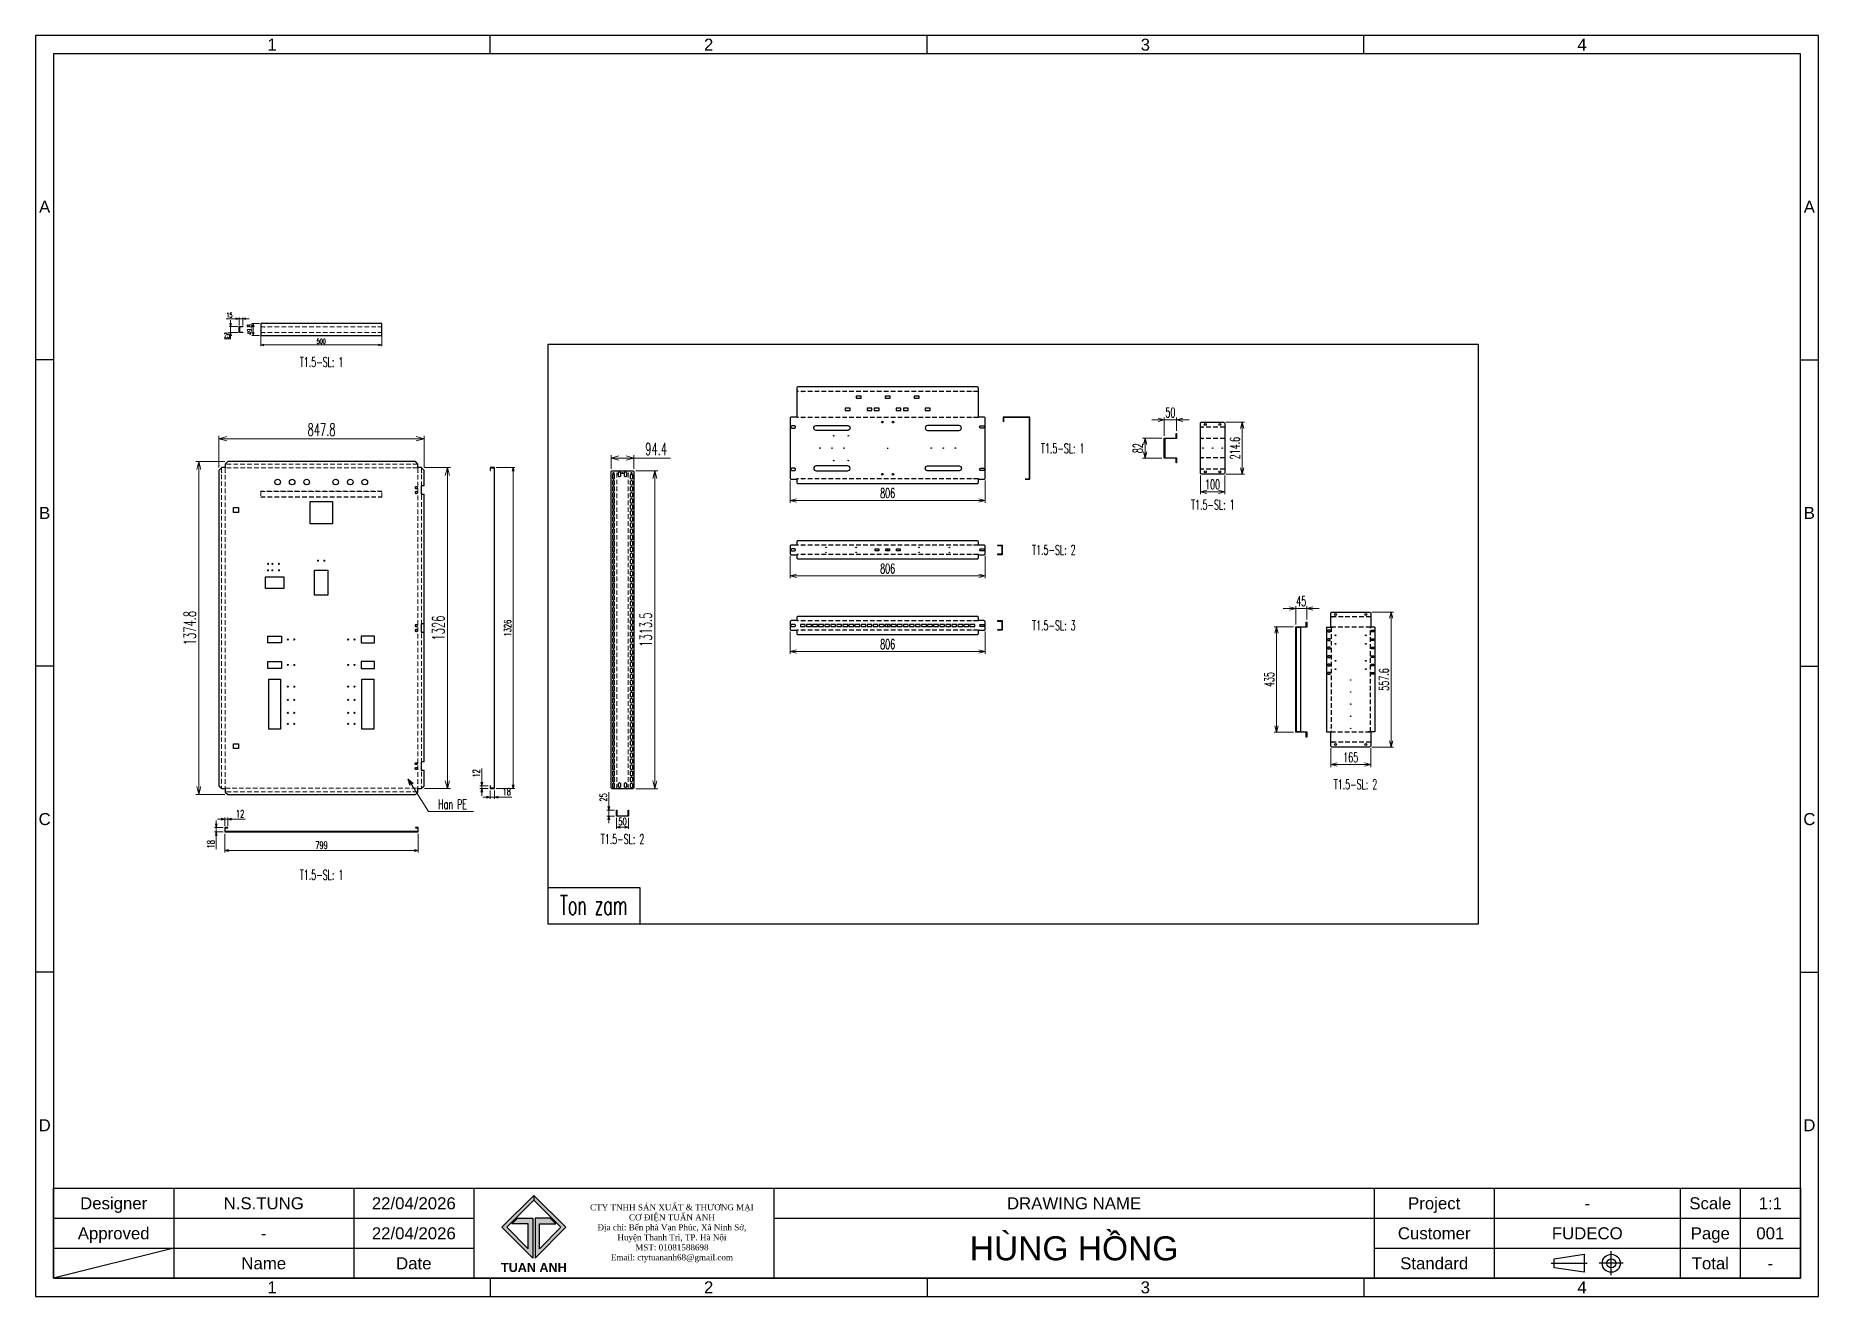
# Model space of a CAD drawing. Header units: millimetres. Extents: x -28296 to 1159, y -35880 to -26991.
# Drawn here: x -6205 to 1159, y -35880 to -30673 of the extents above; entities that cross this region are included whole.
import ezdxf
from ezdxf.enums import TextEntityAlignment as Align

# ---------------------------------------------------------------- set-up
doc = ezdxf.new("R2010")
doc.units = ezdxf.units.MM
doc.header["$LTSCALE"] = 3
doc.linetypes.add('HIDDEN', pattern=[9.525, 6.35, -3.175])
doc.layers.add('@.DM. KÍCH THƯỚC', color=8, linetype='Continuous', lineweight=5, transparency=0.2)
for name, color, linetype in [('@.DM. NÉT CHÍNH', 7, 'Continuous'), ('@.HIDDEN', 8, 'HIDDEN'), ('@.TEXT', 7, 'Continuous'), ('@.VISIBLE', 7, 'Continuous'), ('dim', 7, 'Continuous')]:
    doc.layers.add(name, color=color, linetype=linetype)
doc.layers.add('@.DM. NÉT ĐỨT', color=8, linetype='HIDDEN', lineweight=9)
doc.styles.add('Ann_w01', font='romans.shx', dxfattribs={"width": 0.6, "bigfont": 'chineset.shx'})
doc.styles.add('Arial', font='arial.ttf')
doc.dimstyles.new('Dim 01_SC10', dxfattribs={"dimscale": 10, "dimtxt": 2, "dimasz": 1.3, "dimexe": 0.5, "dimexo": 0.5, "dimgap": 0.5, "dimtad": 1, "dimtoh": 1, "dimdec": 1, "dimzin": 12, "dimdsep": 46, "dimtxsty": 'Ann_w01', "dimblk": 'OPEN30', "dimcen": 1.5, "dimclrd": 6, "dimclre": 6, "dimclrt": 3, "dimadec": 1, "dimazin": 3, "dimtm": 1e-09, "dimtfac": 1, "dimtdec": 1, "dimtmove": 0, "dimatfit": 3, "dimldrblk": 'OPEN30', "dimfxl": 1, "dimtolj": 1, "dimlwd": 20, "dimlwe": 20, "dimarcsym": 0})
doc.dimstyles.new('Dim 01_SC15', dxfattribs={"dimscale": 15, "dimtxt": 2, "dimasz": 1, "dimexe": 0.5, "dimexo": 0.5, "dimgap": 0.5, "dimtad": 1, "dimdec": 1, "dimzin": 12, "dimdsep": 46, "dimtxsty": 'Ann_w01', "dimblk": 'OPEN30', "dimcen": 1.5, "dimclrd": 6, "dimclre": 6, "dimclrt": 3, "dimazin": 3, "dimtm": 1e-09, "dimtfac": 1, "dimtdec": 1, "dimtmove": 0, "dimatfit": 3, "dimldrblk": 'OPEN30', "dimfxl": 1, "dimtolj": 1, "dimlwd": 20, "dimlwe": 20, "dimarcsym": 0})
doc.dimstyles.new('Dim 01_SC20', dxfattribs={"dimscale": 20, "dimtxt": 2, "dimasz": 1.3, "dimexe": 0.5, "dimexo": 0.5, "dimgap": 0.5, "dimtad": 1, "dimdec": 1, "dimzin": 12, "dimdsep": 46, "dimtxsty": 'Ann_w01', "dimblk": 'OPEN30', "dimcen": 1.5, "dimclrd": 6, "dimclre": 6, "dimclrt": 3, "dimadec": 1, "dimazin": 3, "dimtm": 1e-09, "dimtfac": 1, "dimtdec": 1, "dimtix": 1, "dimtmove": 0, "dimatfit": 3, "dimldrblk": 'OPEN30', "dimfxl": 1, "dimtolj": 1, "dimlwd": 20, "dimlwe": 20, "dimarcsym": 0})
doc.dimstyles.new('Dim 01_SC25', dxfattribs={"dimscale": 25, "dimtxt": 2, "dimasz": 1.3, "dimexe": 0.5, "dimexo": 0.5, "dimgap": 0.5, "dimtad": 1, "dimdec": 1, "dimzin": 12, "dimdsep": 46, "dimtxsty": 'Ann_w01', "dimblk": 'OPEN30', "dimcen": 1.5, "dimclrd": 6, "dimclre": 6, "dimclrt": 3, "dimadec": 1, "dimazin": 3, "dimtm": 1e-09, "dimtfac": 1, "dimtdec": 1, "dimtmove": 0, "dimatfit": 3, "dimldrblk": 'OPEN30', "dimfxl": 1, "dimtolj": 1, "dimlwd": 20, "dimlwe": 20, "dimarcsym": 0})

msp = doc.modelspace()

# ---------------------------------------------------------------- texts
at = {"layer": '@.DM. NÉT CHÍNH', "color": 1, "style": 'Ann_w01', "width": 0.6}
for s, height, p in [('T1.5-SL: 1', 40, (-5023.48, -32021.42)), ('T1.5-SL: 2', 40, (-3780.29, -33991.91)), ('T1.5-SL: 1', 40, (-5023.48, -34139.32)), ('Ton zam', 80, (-3899.01, -34264.46))]:
    msp.add_text(s, height=height, dxfattribs=at).set_placement(p, align=Align.MIDDLE_CENTER)
at = {"layer": '@.VISIBLE', "color": 1, "style": 'Ann_w01', "width": 0.6}
for s, p in [('T1.5-SL: 1', (-1961.88, -32378.2)), ('T1.5-SL: 1', (-1341.77, -32610.94)), ('T1.5-SL: 2', (-1998.62, -32797.11)), ('T1.5-SL: 3', (-1998.62, -33109.53)), ('T1.5-SL: 2', (-752.53, -33765.67))]:
    msp.add_text(s, height=40, dxfattribs=at).set_placement(p, align=Align.MIDDLE_CENTER)
at = {"layer": 'dim', "color": 3, "insert": (-4482.27, -33847.58), "char_height": 40, "attachment_point": 5, "style": 'Ann_w01'}
msp.add_mtext('\\A1;Han PE', dxfattribs=at)

# ---------------------------------------------------------------- blocks, each defined once
blk = doc.blocks.new('_Open30')
at = {"color": 0, "linetype": 'ByBlock', "lineweight": -2}
for p, q in [((-1, 0.27), (0, 0)), ((0, 0), (-1, -0.27)), ((0, 0), (-1, 0))]:
    blk.add_line(p, q, dxfattribs=at)
blk = doc.blocks.new('*D804')
at = {"layer": '@.DM. KÍCH THƯỚC', "color": 6, "lineweight": 20, "transparency": 16777216}
for p, q in [((-5423, -33969.8), (-5423, -34046.8)), ((-4624, -33969.8), (-4624, -34046.8)), ((-5408, -34039.3), (-4639, -34039.3))]:
    blk.add_line(p, q, dxfattribs=at)
at = {"layer": 'Defpoints', "color": 0, "transparency": 16777216}
for p in [(-5423, -33962.3), (-4624, -33962.3), (-4624, -34039.3)]:
    blk.add_point(p, dxfattribs=at)
at = {"layer": '@.DM. KÍCH THƯỚC', "color": 6, "lineweight": 20, "transparency": 16777216, "xscale": 15, "yscale": 15, "zscale": 15, "rotation": 180}
blk.add_blockref('_Open30', (-5423, -34039.3), dxfattribs=at)
at = {"layer": '@.DM. KÍCH THƯỚC', "color": 6, "lineweight": 20, "transparency": 16777216, "xscale": 15, "yscale": 15, "zscale": 15}
blk.add_blockref('_Open30', (-4624, -34039.3), dxfattribs=at)
at = {"layer": '@.DM. KÍCH THƯỚC', "color": 3, "transparency": 16777216, "insert": (-5023.5, -34016.8), "char_height": 30, "attachment_point": 5, "style": 'Ann_w01'}
blk.add_mtext('\\A1;799', dxfattribs=at)
blk = doc.blocks.new('*D805')
at = {"layer": 'Defpoints', "color": 0, "transparency": 16777216}
for p in [(-4610.2, -32457.2), (-4610.2, -33783.2), (-4503.5, -33783.2)]:
    blk.add_point(p, dxfattribs=at)
at = {"layer": 'dim', "color": 6, "lineweight": 20, "transparency": 16777216}
for p, q in [((-4597.7, -32457.2), (-4491, -32457.2)), ((-4503.5, -32489.7), (-4503.5, -33750.7)), ((-4597.7, -33783.2), (-4491, -33783.2))]:
    blk.add_line(p, q, dxfattribs=at)
at = {"layer": 'dim', "color": 6, "lineweight": 20, "transparency": 16777216, "xscale": 32.5, "yscale": 32.5, "zscale": 32.5}
for p, rotation in [((-4503.5, -32457.2), 90), ((-4503.5, -33783.2), 270)]:
    blk.add_blockref('_Open30', p, dxfattribs=dict(at, rotation=rotation))
at = {"layer": 'dim', "color": 3, "transparency": 16777216, "insert": (-4541, -33120.2), "char_height": 50, "attachment_point": 5, "rotation": 90, "style": 'Ann_w01'}
blk.add_mtext('\\A1;1326', dxfattribs=at)
blk = doc.blocks.new('*D806')
at = {"layer": '@.DM. KÍCH THƯỚC', "color": 6, "lineweight": 20, "transparency": 16777216}
for p, q in [((-5430.5, -33944.3), (-5465.7, -33944.3)), ((-5458.2, -33929.3), (-5458.2, -33914.3)), ((-5458.2, -33944.3), (-5458.2, -33962.3)), ((-5430.5, -33962.3), (-5465.7, -33962.3)), ((-5458.2, -33977.3), (-5458.2, -34033.9))]:
    blk.add_line(p, q, dxfattribs=at)
at = {"layer": 'Defpoints', "color": 0, "transparency": 16777216}
for p in [(-5423, -33944.3), (-5458.2, -33962.3), (-5423, -33962.3)]:
    blk.add_point(p, dxfattribs=at)
at = {"layer": '@.DM. KÍCH THƯỚC', "color": 6, "lineweight": 20, "transparency": 16777216, "xscale": 15, "yscale": 15, "zscale": 15}
for p, rotation in [((-5458.2, -33944.3), 270), ((-5458.2, -33962.3), 90)]:
    blk.add_blockref('_Open30', p, dxfattribs=dict(at, rotation=rotation))
at = {"layer": '@.DM. KÍCH THƯỚC', "color": 3, "transparency": 16777216, "insert": (-5480.7, -34013.1), "char_height": 30, "attachment_point": 5, "rotation": 90, "style": 'Ann_w01'}
blk.add_mtext('\\A1;18', dxfattribs=at)
blk = doc.blocks.new('*D807')
at = {"layer": '@.DM. KÍCH THƯỚC', "color": 6, "lineweight": 20, "transparency": 16777216}
for p, q in [((-5438, -33909.9), (-5453, -33909.9)), ((-5423, -33936.8), (-5423, -33902.4)), ((-5423, -33909.9), (-5411, -33909.9)), ((-5411, -33936.8), (-5411, -33902.4)), ((-5396, -33909.9), (-5339.4, -33909.9))]:
    blk.add_line(p, q, dxfattribs=at)
at = {"layer": 'Defpoints', "color": 0, "transparency": 16777216}
for p in [(-5423, -33944.3), (-5411, -33909.9), (-5411, -33944.3)]:
    blk.add_point(p, dxfattribs=at)
at = {"layer": '@.DM. KÍCH THƯỚC', "color": 6, "lineweight": 20, "transparency": 16777216, "xscale": 15, "yscale": 15, "zscale": 15}
blk.add_blockref('_Open30', (-5423, -33909.9), dxfattribs=at)
at = {"layer": '@.DM. KÍCH THƯỚC', "color": 6, "lineweight": 20, "transparency": 16777216, "xscale": 15, "yscale": 15, "zscale": 15, "rotation": 180}
blk.add_blockref('_Open30', (-5411, -33909.9), dxfattribs=at)
at = {"layer": '@.DM. KÍCH THƯỚC', "color": 3, "transparency": 16777216, "insert": (-5360.2, -33887.4), "char_height": 30, "attachment_point": 5, "style": 'Ann_w01'}
blk.add_mtext('\\A1;12', dxfattribs=at)
blk = doc.blocks.new('*D808')
at = {"layer": '@.DM. KÍCH THƯỚC', "color": 6, "lineweight": 20, "transparency": 16777216}
for p, q in [((-4301.8, -32457.2), (-4224.8, -32457.2)), ((-4232.3, -33768.2), (-4232.3, -32472.2)), ((-4301.8, -33783.2), (-4224.8, -33783.2))]:
    blk.add_line(p, q, dxfattribs=at)
at = {"layer": 'Defpoints', "color": 0, "transparency": 16777216}
for p in [(-4309.3, -32457.2), (-4232.3, -32457.2), (-4309.3, -33783.2)]:
    blk.add_point(p, dxfattribs=at)
at = {"layer": '@.DM. KÍCH THƯỚC', "color": 6, "lineweight": 20, "transparency": 16777216, "xscale": 15, "yscale": 15, "zscale": 15}
for p, rotation in [((-4232.3, -32457.2), 90), ((-4232.3, -33783.2), 270)]:
    blk.add_blockref('_Open30', p, dxfattribs=dict(at, rotation=rotation))
at = {"layer": '@.DM. KÍCH THƯỚC', "color": 3, "transparency": 16777216, "insert": (-4254.8, -33120.2), "char_height": 30, "attachment_point": 5, "rotation": 90, "style": 'Ann_w01'}
blk.add_mtext('\\A1;1326', dxfattribs=at)
blk = doc.blocks.new('*D809')
at = {"layer": '@.DM. KÍCH THƯỚC', "color": 6, "lineweight": 20, "transparency": 16777216}
for p, q in [((-4327.3, -33790.7), (-4327.3, -33825.9)), ((-4309.3, -33790.7), (-4309.3, -33825.9)), ((-4342.3, -33818.4), (-4357.3, -33818.4)), ((-4327.3, -33818.4), (-4309.3, -33818.4)), ((-4294.3, -33818.4), (-4237.8, -33818.4))]:
    blk.add_line(p, q, dxfattribs=at)
at = {"layer": 'Defpoints', "color": 0, "transparency": 16777216}
for p in [(-4327.3, -33783.2), (-4309.3, -33783.2), (-4309.3, -33818.4)]:
    blk.add_point(p, dxfattribs=at)
at = {"layer": '@.DM. KÍCH THƯỚC', "color": 6, "lineweight": 20, "transparency": 16777216, "xscale": 15, "yscale": 15, "zscale": 15}
blk.add_blockref('_Open30', (-4327.3, -33818.4), dxfattribs=at)
at = {"layer": '@.DM. KÍCH THƯỚC', "color": 6, "lineweight": 20, "transparency": 16777216, "xscale": 15, "yscale": 15, "zscale": 15, "rotation": 180}
blk.add_blockref('_Open30', (-4309.3, -33818.4), dxfattribs=at)
at = {"layer": '@.DM. KÍCH THƯỚC', "color": 3, "transparency": 16777216, "insert": (-4258.5, -33795.9), "char_height": 30, "attachment_point": 5, "style": 'Ann_w01'}
blk.add_mtext('\\A1;18', dxfattribs=at)
blk = doc.blocks.new('*D810')
at = {"layer": '@.DM. KÍCH THƯỚC', "color": 6, "lineweight": 20, "transparency": 16777216}
for p, q in [((-4361.7, -33756.2), (-4361.7, -33699.6)), ((-4334.8, -33771.2), (-4369.2, -33771.2)), ((-4334.8, -33783.2), (-4369.2, -33783.2)), ((-4361.7, -33783.2), (-4361.7, -33771.2)), ((-4361.7, -33798.2), (-4361.7, -33813.2))]:
    blk.add_line(p, q, dxfattribs=at)
at = {"layer": 'Defpoints', "color": 0, "transparency": 16777216}
for p in [(-4361.7, -33771.2), (-4327.3, -33771.2), (-4327.3, -33783.2)]:
    blk.add_point(p, dxfattribs=at)
at = {"layer": '@.DM. KÍCH THƯỚC', "color": 6, "lineweight": 20, "transparency": 16777216, "xscale": 15, "yscale": 15, "zscale": 15}
for p, rotation in [((-4361.7, -33771.2), 270), ((-4361.7, -33783.2), 90)]:
    blk.add_blockref('_Open30', p, dxfattribs=dict(at, rotation=rotation))
at = {"layer": '@.DM. KÍCH THƯỚC', "color": 3, "transparency": 16777216, "insert": (-4384.2, -33720.4), "char_height": 30, "attachment_point": 5, "rotation": 90, "style": 'Ann_w01'}
blk.add_mtext('\\A1;12', dxfattribs=at)
blk = doc.blocks.new('*D811')
at = {"layer": '@.VISIBLE', "color": 6, "lineweight": 20, "transparency": 16777216}
for p, q in [((-5447.4, -32456.7), (-5447.4, -32325.8)), ((-4599.6, -32456.7), (-4599.6, -32325.8)), ((-4632.1, -32338.3), (-5414.9, -32338.3))]:
    blk.add_line(p, q, dxfattribs=at)
at = {"layer": 'Defpoints', "color": 0, "transparency": 16777216}
for p in [(-5447.4, -32338.3), (-5447.4, -32469.2), (-4599.6, -32469.2)]:
    blk.add_point(p, dxfattribs=at)
at = {"layer": '@.VISIBLE', "color": 6, "lineweight": 20, "transparency": 16777216, "xscale": 32.5, "yscale": 32.5, "zscale": 32.5, "rotation": 180}
blk.add_blockref('_Open30', (-5447.4, -32338.3), dxfattribs=at)
at = {"layer": '@.VISIBLE', "color": 6, "lineweight": 20, "transparency": 16777216, "xscale": 32.5, "yscale": 32.5, "zscale": 32.5}
blk.add_blockref('_Open30', (-4599.6, -32338.3), dxfattribs=at)
at = {"layer": '@.VISIBLE', "color": 3, "transparency": 16777216, "insert": (-5023.5, -32300.8), "char_height": 50, "attachment_point": 5, "style": 'Ann_w01'}
blk.add_mtext('\\A1;847.8', dxfattribs=at)
blk = doc.blocks.new('*D812')
at = {"layer": '@.VISIBLE', "color": 6, "lineweight": 20, "transparency": 16777216}
for p, q in [((-5423.5, -32432.8), (-5543.1, -32432.8)), ((-5530.6, -32465.3), (-5530.6, -33775.1)), ((-5423.5, -33807.6), (-5543.1, -33807.6))]:
    blk.add_line(p, q, dxfattribs=at)
at = {"layer": 'Defpoints', "color": 0, "transparency": 16777216}
for p in [(-5411, -32432.8), (-5530.6, -33807.6), (-5411, -33807.6)]:
    blk.add_point(p, dxfattribs=at)
at = {"layer": '@.VISIBLE', "color": 6, "lineweight": 20, "transparency": 16777216, "xscale": 32.5, "yscale": 32.5, "zscale": 32.5}
for p, rotation in [((-5530.6, -32432.8), 90), ((-5530.6, -33807.6), 270)]:
    blk.add_blockref('_Open30', p, dxfattribs=dict(at, rotation=rotation))
at = {"layer": '@.VISIBLE', "color": 3, "transparency": 16777216, "insert": (-5568.1, -33120.2), "char_height": 50, "attachment_point": 5, "rotation": 90, "style": 'Ann_w01'}
blk.add_mtext('\\A1;1374.8', dxfattribs=at)
blk = doc.blocks.new('Dau chan')
at = {"layer": '@.VISIBLE', "color": 1}
blk.add_line((-1, 0), (1, 0), dxfattribs=at)
blk = doc.blocks.new('*D997')
at = {"layer": '@.DM. KÍCH THƯỚC', "color": 6, "lineweight": 20, "transparency": 16777216}
for p, q in [((-3805.3, -33904.1), (-3805.3, -33949.4)), ((-3790.3, -33941.9), (-3770.3, -33941.9)), ((-3755.3, -33904.1), (-3755.3, -33949.4))]:
    blk.add_line(p, q, dxfattribs=at)
at = {"layer": 'Defpoints', "color": 0, "transparency": 16777216}
for p in [(-3805.3, -33896.6), (-3755.3, -33896.6), (-3755.3, -33941.9)]:
    blk.add_point(p, dxfattribs=at)
at = {"layer": '@.DM. KÍCH THƯỚC', "color": 6, "lineweight": 20, "transparency": 16777216, "xscale": 15, "yscale": 15, "zscale": 15, "rotation": 180}
blk.add_blockref('_Open30', (-3805.3, -33941.9), dxfattribs=at)
at = {"layer": '@.DM. KÍCH THƯỚC', "color": 6, "lineweight": 20, "transparency": 16777216, "xscale": 15, "yscale": 15, "zscale": 15}
blk.add_blockref('_Open30', (-3755.3, -33941.9), dxfattribs=at)
at = {"layer": '@.DM. KÍCH THƯỚC', "color": 3, "transparency": 16777216, "insert": (-3780.3, -33919.4), "char_height": 30, "attachment_point": 5, "style": 'Ann_w01'}
blk.add_mtext('\\A1;50', dxfattribs=at)
blk = doc.blocks.new('*D998')
at = {"layer": '@.DM. NÉT CHÍNH', "color": 6, "lineweight": 20, "transparency": 16777216}
for p, q in [((-3725.6, -32470.2), (-3634.4, -32470.2)), ((-3646.9, -33751.2), (-3646.9, -32502.7)), ((-3725.6, -33783.7), (-3634.4, -33783.7))]:
    blk.add_line(p, q, dxfattribs=at)
at = {"layer": 'Defpoints', "color": 0, "transparency": 16777216}
for p in [(-3738.1, -32470.2), (-3646.9, -32470.2), (-3738.1, -33783.7)]:
    blk.add_point(p, dxfattribs=at)
at = {"layer": '@.DM. NÉT CHÍNH', "color": 6, "lineweight": 20, "transparency": 16777216, "xscale": 32.5, "yscale": 32.5, "zscale": 32.5}
for p, rotation in [((-3646.9, -32470.2), 90), ((-3646.9, -33783.7), 270)]:
    blk.add_blockref('_Open30', p, dxfattribs=dict(at, rotation=rotation))
at = {"layer": '@.DM. NÉT CHÍNH', "color": 3, "transparency": 16777216, "insert": (-3684.4, -33127), "char_height": 50, "attachment_point": 5, "rotation": 90, "style": 'Ann_w01'}
blk.add_mtext('\\A1;1313.5', dxfattribs=at)
blk = doc.blocks.new('*D999')
at = {"layer": '@.DM. KÍCH THƯỚC', "color": 6, "lineweight": 20, "transparency": 16777216}
for p, q in [((-3837.1, -33856.6), (-3837.1, -33797.5)), ((-3812.8, -33871.6), (-3844.6, -33871.6)), ((-3837.1, -33896.6), (-3837.1, -33871.6)), ((-3812.8, -33896.6), (-3844.6, -33896.6)), ((-3837.1, -33911.6), (-3837.1, -33926.6))]:
    blk.add_line(p, q, dxfattribs=at)
at = {"layer": 'Defpoints', "color": 0, "transparency": 16777216}
for p in [(-3837.1, -33871.6), (-3805.3, -33871.6), (-3805.3, -33896.6)]:
    blk.add_point(p, dxfattribs=at)
at = {"layer": '@.DM. KÍCH THƯỚC', "color": 6, "lineweight": 20, "transparency": 16777216, "xscale": 15, "yscale": 15, "zscale": 15}
for p, rotation in [((-3837.1, -33871.6), 270), ((-3837.1, -33896.6), 90)]:
    blk.add_blockref('_Open30', p, dxfattribs=dict(at, rotation=rotation))
at = {"layer": '@.DM. KÍCH THƯỚC', "color": 3, "transparency": 16777216, "insert": (-3859.6, -33819.5), "char_height": 30, "attachment_point": 5, "rotation": 90, "style": 'Ann_w01'}
blk.add_mtext('\\A1;25', dxfattribs=at)
blk = doc.blocks.new('*D1000')
at = {"layer": '@.VISIBLE', "color": 6, "lineweight": 20, "transparency": 16777216}
for p, q in [((-3827.5, -32462.7), (-3827.5, -32405.4)), ((-3795, -32417.9), (-3765.6, -32417.9)), ((-3733.1, -32462.7), (-3733.1, -32405.4)), ((-3733.1, -32417.9), (-3582.7, -32417.9))]:
    blk.add_line(p, q, dxfattribs=at)
at = {"layer": 'Defpoints', "color": 0, "transparency": 16777216}
for p in [(-3733.1, -32417.9), (-3827.5, -32475.2), (-3733.1, -32475.2)]:
    blk.add_point(p, dxfattribs=at)
at = {"layer": '@.VISIBLE', "color": 6, "lineweight": 20, "transparency": 16777216, "xscale": 32.5, "yscale": 32.5, "zscale": 32.5, "rotation": 180}
blk.add_blockref('_Open30', (-3827.5, -32417.9), dxfattribs=at)
at = {"layer": '@.VISIBLE', "color": 6, "lineweight": 20, "transparency": 16777216, "xscale": 32.5, "yscale": 32.5, "zscale": 32.5}
blk.add_blockref('_Open30', (-3733.1, -32417.9), dxfattribs=at)
at = {"layer": '@.VISIBLE', "color": 3, "transparency": 16777216, "insert": (-3641.7, -32380.4), "char_height": 50, "attachment_point": 5, "style": 'Ann_w01'}
blk.add_mtext('\\A1;94.4', dxfattribs=at)
blk = doc.blocks.new('Oval-L')
at = {"layer": '@.VISIBLE', "color": 6}
blk.add_lwpolyline([(-5.5, -4.5), (5.5, -4.5, 0.414214), (10, 0), (10, 0, 0.414214), (5.5, 4.5), (-5.5, 4.5, 0.414214), (-10, 0), (-10, 0, 0.414214)], format="xyb", close=True, dxfattribs=at)
blk = doc.blocks.new('Oval 20x9')
at = {"layer": '@.VISIBLE', "color": 2}
blk.add_lwpolyline([(-5.5, -4.5), (5.5, -4.5, 0.414214), (10, 0), (10, 0, 0.414214), (5.5, 4.5), (-5.5, 4.5, 0.414214), (-10, 0), (-10, 0, 0.414214)], format="xyb", close=True, dxfattribs=at)
blk = doc.blocks.new('*D1001')
at = {"layer": 'Defpoints', "color": 0, "transparency": 16777216}
for p in [(-3088.1, -32812.1), (-2282.1, -32812.1), (-3088.1, -32904.3)]:
    blk.add_point(p, dxfattribs=at)
at = {"layer": 'dim', "color": 6, "lineweight": 20, "transparency": 16777216}
for p, q in [((-3088.1, -32822.1), (-3088.1, -32914.3)), ((-2282.1, -32822.1), (-2282.1, -32914.3)), ((-2308.1, -32904.3), (-3062.1, -32904.3))]:
    blk.add_line(p, q, dxfattribs=at)
at = {"layer": 'dim', "color": 6, "lineweight": 20, "transparency": 16777216, "xscale": 26, "yscale": 26, "zscale": 26, "rotation": 180}
blk.add_blockref('_Open30', (-3088.1, -32904.3), dxfattribs=at)
at = {"layer": 'dim', "color": 6, "lineweight": 20, "transparency": 16777216, "xscale": 26, "yscale": 26, "zscale": 26}
blk.add_blockref('_Open30', (-2282.1, -32904.3), dxfattribs=at)
at = {"layer": 'dim', "color": 3, "transparency": 16777216, "insert": (-2685.1, -32874.3), "char_height": 40, "attachment_point": 5, "style": 'Ann_w01'}
blk.add_mtext('\\A1;806', dxfattribs=at)
blk = doc.blocks.new('*D1002')
at = {"layer": 'Defpoints', "color": 0, "transparency": 16777216}
for p in [(-3088.1, -33124.5), (-2282.1, -33124.5), (-3088.1, -33216.7)]:
    blk.add_point(p, dxfattribs=at)
at = {"layer": 'dim', "color": 6, "lineweight": 20, "transparency": 16777216}
for p, q in [((-3088.1, -33134.5), (-3088.1, -33226.7)), ((-2282.1, -33134.5), (-2282.1, -33226.7)), ((-2308.1, -33216.7), (-3062.1, -33216.7))]:
    blk.add_line(p, q, dxfattribs=at)
at = {"layer": 'dim', "color": 6, "lineweight": 20, "transparency": 16777216, "xscale": 26, "yscale": 26, "zscale": 26, "rotation": 180}
blk.add_blockref('_Open30', (-3088.1, -33216.7), dxfattribs=at)
at = {"layer": 'dim', "color": 6, "lineweight": 20, "transparency": 16777216, "xscale": 26, "yscale": 26, "zscale": 26}
blk.add_blockref('_Open30', (-2282.1, -33216.7), dxfattribs=at)
at = {"layer": 'dim', "color": 3, "transparency": 16777216, "insert": (-2685.1, -33186.7), "char_height": 40, "attachment_point": 5, "style": 'Ann_w01'}
blk.add_mtext('\\A1;806', dxfattribs=at)
blk = doc.blocks.new('*U617')
at = {"layer": '@.VISIBLE'}
blk.add_lwpolyline([(-10, -4.5), (10, -4.5), (10, 4.5), (-10, 4.5)], close=True, dxfattribs=at)
blk = doc.blocks.new('*U618')
at = {"layer": '@.VISIBLE', "color": 0, "linetype": 'ByBlock', "lineweight": -2, "transparency": 16777216}
for p in [(0, 0), (25, 0), (50, 0), (75, 0), (100, 0), (125, 0), (150, 0), (175, 0), (200, 0), (225, 0), (250, 0), (275, 0), (300, 0), (325, 0), (350, 0), (375, 0), (400, 0), (425, 0), (450, 0), (475, 0), (500, 0), (525, 0), (550, 0), (575, 0), (600, 0), (625, 0), (650, 0), (675, 0), (700, 0)]:
    blk.add_blockref('*U617', p, dxfattribs=at)
blk = doc.blocks.new('*D1003')
at = {"layer": 'Defpoints', "color": 0, "transparency": 16777216}
for p in [(-3088.1, -32500.6), (-2282.1, -32500.6), (-3088.1, -32592.8)]:
    blk.add_point(p, dxfattribs=at)
at = {"layer": 'dim', "color": 6, "lineweight": 20, "transparency": 16777216}
for p, q in [((-3088.1, -32510.6), (-3088.1, -32602.8)), ((-2282.1, -32510.6), (-2282.1, -32602.8)), ((-2308.1, -32592.8), (-3062.1, -32592.8))]:
    blk.add_line(p, q, dxfattribs=at)
at = {"layer": 'dim', "color": 6, "lineweight": 20, "transparency": 16777216, "xscale": 26, "yscale": 26, "zscale": 26, "rotation": 180}
blk.add_blockref('_Open30', (-3088.1, -32592.8), dxfattribs=at)
at = {"layer": 'dim', "color": 6, "lineweight": 20, "transparency": 16777216, "xscale": 26, "yscale": 26, "zscale": 26}
blk.add_blockref('_Open30', (-2282.1, -32592.8), dxfattribs=at)
at = {"layer": 'dim', "color": 3, "transparency": 16777216, "insert": (-2685.1, -32562.8), "char_height": 40, "attachment_point": 5, "style": 'Ann_w01'}
blk.add_mtext('\\A1;806', dxfattribs=at)
blk = doc.blocks.new('*D1004')
at = {"layer": 'Defpoints', "color": 0, "transparency": 16777216}
for p in [(-1542.2, -32336.1), (-1621.7, -32418.1), (-1542.2, -32418.1)]:
    blk.add_point(p, dxfattribs=at)
at = {"layer": 'dim', "color": 6, "lineweight": 20, "transparency": 16777216}
for p, q in [((-1552.2, -32336.1), (-1631.7, -32336.1)), ((-1621.7, -32362.1), (-1621.7, -32392.1)), ((-1552.2, -32418.1), (-1631.7, -32418.1))]:
    blk.add_line(p, q, dxfattribs=at)
at = {"layer": 'dim', "color": 6, "lineweight": 20, "transparency": 16777216, "xscale": 26, "yscale": 26, "zscale": 26}
for p, rotation in [((-1621.7, -32336.1), 90), ((-1621.7, -32418.1), 270)]:
    blk.add_blockref('_Open30', p, dxfattribs=dict(at, rotation=rotation))
at = {"layer": 'dim', "color": 3, "transparency": 16777216, "insert": (-1651.7, -32377.1), "char_height": 40, "attachment_point": 5, "rotation": 90, "style": 'Ann_w01'}
blk.add_mtext('\\A1;82', dxfattribs=at)
blk = doc.blocks.new('*D1005')
at = {"layer": 'Defpoints', "color": 0, "transparency": 16777216}
for p in [(-1542.2, -32260), (-1492.2, -32316.1), (-1542.2, -32336.1)]:
    blk.add_point(p, dxfattribs=at)
at = {"layer": 'dim', "color": 6, "lineweight": 20, "transparency": 16777216}
for p, q in [((-1542.2, -32326.1), (-1542.2, -32250)), ((-1492.2, -32306.1), (-1492.2, -32250)), ((-1568.2, -32260), (-1594.2, -32260)), ((-1492.2, -32260), (-1542.2, -32260)), ((-1466.2, -32260), (-1440.2, -32260))]:
    blk.add_line(p, q, dxfattribs=at)
at = {"layer": 'dim', "color": 6, "lineweight": 20, "transparency": 16777216, "xscale": 26, "yscale": 26, "zscale": 26}
blk.add_blockref('_Open30', (-1542.2, -32260), dxfattribs=at)
at = {"layer": 'dim', "color": 6, "lineweight": 20, "transparency": 16777216, "xscale": 26, "yscale": 26, "zscale": 26, "rotation": 180}
blk.add_blockref('_Open30', (-1492.2, -32260), dxfattribs=at)
at = {"layer": 'dim', "color": 3, "transparency": 16777216, "insert": (-1517.2, -32230), "char_height": 40, "attachment_point": 5, "style": 'Ann_w01'}
blk.add_mtext('\\A1;50', dxfattribs=at)
blk = doc.blocks.new('*D1006')
at = {"layer": 'Defpoints', "color": 0, "transparency": 16777216}
for p in [(-1392.9, -32479.4), (-1292.9, -32479.4), (-1292.9, -32557)]:
    blk.add_point(p, dxfattribs=at)
at = {"layer": 'dim', "color": 6, "lineweight": 20, "transparency": 16777216}
for p, q in [((-1392.9, -32489.4), (-1392.9, -32567)), ((-1292.9, -32489.4), (-1292.9, -32567)), ((-1366.9, -32557), (-1318.9, -32557))]:
    blk.add_line(p, q, dxfattribs=at)
at = {"layer": 'dim', "color": 6, "lineweight": 20, "transparency": 16777216, "xscale": 26, "yscale": 26, "zscale": 26, "rotation": 180}
blk.add_blockref('_Open30', (-1392.9, -32557), dxfattribs=at)
at = {"layer": 'dim', "color": 6, "lineweight": 20, "transparency": 16777216, "xscale": 26, "yscale": 26, "zscale": 26}
blk.add_blockref('_Open30', (-1292.9, -32557), dxfattribs=at)
at = {"layer": 'dim', "color": 3, "transparency": 16777216, "insert": (-1342.9, -32527), "char_height": 40, "attachment_point": 5, "style": 'Ann_w01'}
blk.add_mtext('\\A1;100', dxfattribs=at)
blk = doc.blocks.new('*D1007')
at = {"layer": 'Defpoints', "color": 0, "transparency": 16777216}
for p in [(-1297.9, -32269.8), (-1220.6, -32269.8), (-1297.9, -32484.4)]:
    blk.add_point(p, dxfattribs=at)
at = {"layer": 'dim', "color": 6, "lineweight": 20, "transparency": 16777216}
for p, q in [((-1287.9, -32269.8), (-1210.6, -32269.8)), ((-1220.6, -32458.4), (-1220.6, -32295.8)), ((-1287.9, -32484.4), (-1210.6, -32484.4))]:
    blk.add_line(p, q, dxfattribs=at)
at = {"layer": 'dim', "color": 6, "lineweight": 20, "transparency": 16777216, "xscale": 26, "yscale": 26, "zscale": 26}
for p, rotation in [((-1220.6, -32269.8), 90), ((-1220.6, -32484.4), 270)]:
    blk.add_blockref('_Open30', p, dxfattribs=dict(at, rotation=rotation))
at = {"layer": 'dim', "color": 3, "transparency": 16777216, "insert": (-1250.6, -32377.1), "char_height": 40, "attachment_point": 5, "rotation": 90, "style": 'Ann_w01'}
blk.add_mtext('\\A1;214.6', dxfattribs=at)
blk = doc.blocks.new('*D1008')
at = {"layer": 'Defpoints', "color": 0, "transparency": 16777216}
for p in [(-999.2, -33115.2), (-1078.7, -33550.2), (-999.2, -33550.2)]:
    blk.add_point(p, dxfattribs=at)
at = {"layer": 'dim', "color": 6, "lineweight": 20, "transparency": 16777216}
for p, q in [((-1009.2, -33115.2), (-1088.7, -33115.2)), ((-1078.7, -33141.2), (-1078.7, -33524.2)), ((-1009.2, -33550.2), (-1088.7, -33550.2))]:
    blk.add_line(p, q, dxfattribs=at)
at = {"layer": 'dim', "color": 6, "lineweight": 20, "transparency": 16777216, "xscale": 26, "yscale": 26, "zscale": 26}
for p, rotation in [((-1078.7, -33115.2), 90), ((-1078.7, -33550.2), 270)]:
    blk.add_blockref('_Open30', p, dxfattribs=dict(at, rotation=rotation))
at = {"layer": 'dim', "color": 3, "transparency": 16777216, "insert": (-1108.7, -33332.7), "char_height": 40, "attachment_point": 5, "rotation": 90, "style": 'Ann_w01'}
blk.add_mtext('\\A1;435', dxfattribs=at)
blk = doc.blocks.new('*D1009')
at = {"layer": 'Defpoints', "color": 0, "transparency": 16777216}
for p in [(-999.2, -33039.1), (-999.2, -33115.2), (-954.2, -33095.2)]:
    blk.add_point(p, dxfattribs=at)
at = {"layer": 'dim', "color": 6, "lineweight": 20, "transparency": 16777216}
for p, q in [((-1025.2, -33039.1), (-1051.2, -33039.1)), ((-999.2, -33105.2), (-999.2, -33029.1)), ((-954.2, -33039.1), (-999.2, -33039.1)), ((-954.2, -33085.2), (-954.2, -33029.1)), ((-928.2, -33039.1), (-902.2, -33039.1))]:
    blk.add_line(p, q, dxfattribs=at)
at = {"layer": 'dim', "color": 6, "lineweight": 20, "transparency": 16777216, "xscale": 26, "yscale": 26, "zscale": 26}
blk.add_blockref('_Open30', (-999.2, -33039.1), dxfattribs=at)
at = {"layer": 'dim', "color": 6, "lineweight": 20, "transparency": 16777216, "xscale": 26, "yscale": 26, "zscale": 26, "rotation": 180}
blk.add_blockref('_Open30', (-954.2, -33039.1), dxfattribs=at)
at = {"layer": 'dim', "color": 3, "transparency": 16777216, "insert": (-976.7, -33009.1), "char_height": 40, "attachment_point": 5, "style": 'Ann_w01'}
blk.add_mtext('\\A1;45', dxfattribs=at)
blk = doc.blocks.new('*D1010')
at = {"layer": 'Defpoints', "color": 0, "transparency": 16777216}
for p in [(-854.8, -33606.5), (-689.8, -33606.5), (-689.8, -33684.1)]:
    blk.add_point(p, dxfattribs=at)
at = {"layer": 'dim', "color": 6, "lineweight": 20, "transparency": 16777216}
for p, q in [((-854.8, -33616.5), (-854.8, -33694.1)), ((-689.8, -33616.5), (-689.8, -33694.1)), ((-828.8, -33684.1), (-715.8, -33684.1))]:
    blk.add_line(p, q, dxfattribs=at)
at = {"layer": 'dim', "color": 6, "lineweight": 20, "transparency": 16777216, "xscale": 26, "yscale": 26, "zscale": 26, "rotation": 180}
blk.add_blockref('_Open30', (-854.8, -33684.1), dxfattribs=at)
at = {"layer": 'dim', "color": 6, "lineweight": 20, "transparency": 16777216, "xscale": 26, "yscale": 26, "zscale": 26}
blk.add_blockref('_Open30', (-689.8, -33684.1), dxfattribs=at)
at = {"layer": 'dim', "color": 3, "transparency": 16777216, "insert": (-772.3, -33654.1), "char_height": 40, "attachment_point": 5, "style": 'Ann_w01'}
blk.add_mtext('\\A1;165', dxfattribs=at)
blk = doc.blocks.new('*D1011')
at = {"layer": 'Defpoints', "color": 0, "transparency": 16777216}
for p in [(-694.8, -33053.9), (-605.3, -33053.9), (-694.8, -33611.5)]:
    blk.add_point(p, dxfattribs=at)
at = {"layer": 'dim', "color": 6, "lineweight": 20, "transparency": 16777216}
for p, q in [((-684.8, -33053.9), (-595.3, -33053.9)), ((-605.3, -33585.5), (-605.3, -33079.9)), ((-684.8, -33611.5), (-595.3, -33611.5))]:
    blk.add_line(p, q, dxfattribs=at)
at = {"layer": 'dim', "color": 6, "lineweight": 20, "transparency": 16777216, "xscale": 26, "yscale": 26, "zscale": 26}
for p, rotation in [((-605.3, -33053.9), 90), ((-605.3, -33611.5), 270)]:
    blk.add_blockref('_Open30', p, dxfattribs=dict(at, rotation=rotation))
at = {"layer": 'dim', "color": 3, "transparency": 16777216, "insert": (-635.3, -33332.7), "char_height": 40, "attachment_point": 5, "rotation": 90, "style": 'Ann_w01'}
blk.add_mtext('\\A1;557.6', dxfattribs=at)
blk = doc.blocks.new('*D1012')
at = {"layer": 'Defpoints', "color": 0, "transparency": 16777216}
for p in [(-5275, -31900.1), (-4775, -31900.1), (-4775, -31951)]:
    blk.add_point(p, dxfattribs=at)
at = {"layer": 'dim', "color": 6, "lineweight": 20, "transparency": 16777216}
for p, q in [((-5275, -31905.1), (-5275, -31956)), ((-5262, -31951), (-4788, -31951)), ((-4775, -31905.1), (-4775, -31956))]:
    blk.add_line(p, q, dxfattribs=at)
at = {"layer": 'dim', "color": 6, "lineweight": 20, "transparency": 16777216, "xscale": 13, "yscale": 13, "zscale": 13, "rotation": 180}
blk.add_blockref('_Open30', (-5275, -31951), dxfattribs=at)
at = {"layer": 'dim', "color": 6, "lineweight": 20, "transparency": 16777216, "xscale": 13, "yscale": 13, "zscale": 13}
blk.add_blockref('_Open30', (-4775, -31951), dxfattribs=at)
at = {"layer": 'dim', "color": 3, "transparency": 16777216, "insert": (-5025, -31936), "char_height": 20, "attachment_point": 5, "style": 'Ann_w01'}
blk.add_mtext('\\A1;500', dxfattribs=at)
blk = doc.blocks.new('*D1013')
at = {"layer": 'Defpoints', "color": 0, "transparency": 16777216}
for p in [(-5305.9, -31862.7), (-5275, -31862.7), (-5275, -31912.5)]:
    blk.add_point(p, dxfattribs=at)
at = {"layer": 'dim', "color": 6, "lineweight": 20, "transparency": 16777216}
for p, q in [((-5280, -31862.7), (-5310.9, -31862.7)), ((-5305.9, -31899.5), (-5305.9, -31875.7)), ((-5280, -31912.5), (-5310.9, -31912.5))]:
    blk.add_line(p, q, dxfattribs=at)
at = {"layer": 'dim', "color": 6, "lineweight": 20, "transparency": 16777216, "xscale": 13, "yscale": 13, "zscale": 13}
for p, rotation in [((-5305.9, -31862.7), 90), ((-5305.9, -31912.5), 270)]:
    blk.add_blockref('_Open30', p, dxfattribs=dict(at, rotation=rotation))
at = {"layer": 'dim', "color": 3, "transparency": 16777216, "insert": (-5320.9, -31887.6), "char_height": 20, "attachment_point": 5, "rotation": 90, "style": 'Ann_w01'}
blk.add_mtext('\\A1;49.8', dxfattribs=at)
blk = doc.blocks.new('*D1014')
at = {"layer": 'Defpoints', "color": 0, "transparency": 16777216}
for p in [(-5364.2, -31875.1), (-5399.4, -31900.1), (-5364.2, -31900.1)]:
    blk.add_point(p, dxfattribs=at)
at = {"layer": 'dim', "color": 6, "lineweight": 20, "transparency": 16777216}
for p, q in [((-5369.2, -31875.1), (-5404.4, -31875.1)), ((-5399.4, -31862.1), (-5399.4, -31849.1)), ((-5399.4, -31875.1), (-5399.4, -31900.1)), ((-5399.4, -31926.1), (-5423.8, -31926.1)), ((-5369.2, -31900.1), (-5404.4, -31900.1)), ((-5399.4, -31913.1), (-5399.4, -31926.1))]:
    blk.add_line(p, q, dxfattribs=at)
at = {"layer": 'dim', "color": 6, "lineweight": 20, "transparency": 16777216, "xscale": 13, "yscale": 13, "zscale": 13}
for p, rotation in [((-5399.4, -31875.1), 270), ((-5399.4, -31900.1), 90)]:
    blk.add_blockref('_Open30', p, dxfattribs=dict(at, rotation=rotation))
at = {"layer": 'dim', "color": 3, "transparency": 16777216, "insert": (-5414.1, -31911.1), "char_height": 20, "attachment_point": 5, "style": 'Ann_w01'}
blk.add_mtext('\\A1;25', dxfattribs=at)
blk = doc.blocks.new('*D1015')
at = {"layer": 'Defpoints', "color": 0, "transparency": 16777216}
for p in [(-5364.2, -31842.7), (-5364.2, -31875.1), (-5349.2, -31875.1)]:
    blk.add_point(p, dxfattribs=at)
at = {"layer": 'dim', "color": 6, "lineweight": 20, "transparency": 16777216}
for p, q in [((-5377.2, -31842.7), (-5417.9, -31842.7)), ((-5364.2, -31870.1), (-5364.2, -31837.7)), ((-5349.2, -31842.7), (-5364.2, -31842.7)), ((-5349.2, -31870.1), (-5349.2, -31837.7)), ((-5336.2, -31842.7), (-5323.2, -31842.7))]:
    blk.add_line(p, q, dxfattribs=at)
at = {"layer": 'dim', "color": 6, "lineweight": 20, "transparency": 16777216, "xscale": 13, "yscale": 13, "zscale": 13}
blk.add_blockref('_Open30', (-5364.2, -31842.7), dxfattribs=at)
at = {"layer": 'dim', "color": 6, "lineweight": 20, "transparency": 16777216, "xscale": 13, "yscale": 13, "zscale": 13, "rotation": 180}
blk.add_blockref('_Open30', (-5349.2, -31842.7), dxfattribs=at)
at = {"layer": 'dim', "color": 3, "transparency": 16777216, "insert": (-5404.1, -31827.7), "char_height": 20, "attachment_point": 5, "style": 'Ann_w01'}
blk.add_mtext('\\A1;15', dxfattribs=at)
blk = doc.blocks.new('Standard ISO')
at = {"color": 6}
for p, q in [((-6, 0), (0, 0)), ((6, 0), (2, 0)), ((4, -2), (4, 2))]:
    blk.add_line(p, q, dxfattribs=at)
blk.add_lwpolyline([(-0.5, 1.5), (-0.5, -1.5), (-5.5, -0.75), (-5.5, 0.75), (-0.5, 1.5)])
for radius in [1.5, 0.75]:
    blk.add_circle((4, 0), radius)
blk = doc.blocks.new('A$C4dbb82d6')
at = {"layer": '@.VISIBLE'}
h = blk.add_hatch(color=30, dxfattribs=at)
h.dxf.hatch_style = 1
h.paths.add_polyline_path([(0.21, 4.97), (3.62, 1.56), (3.62, 5.97), (1.92, 5.97), (1.3, 5.35), (3.12, 5.35), (3.12, 2.59), (0.74, 4.97), (3.75, 7.98), (3.75, 8.51)])
h = blk.add_hatch(color=150, dxfattribs=at)
h.dxf.hatch_style = 1
h.paths.add_polyline_path([(6.76, 4.97), (4.37, 2.59), (4.37, 5.35), (6.2, 5.35), (5.58, 5.97), (3.88, 5.97), (3.88, 1.56), (7.29, 4.97), (3.75, 8.51), (3.75, 7.98)])
at = {"layer": '@.VISIBLE', "color": 30}
blk.add_lwpolyline([(3.62, 5.97), (3.62, 1.56), (0.21, 4.97), (3.75, 8.51), (3.75, 7.98), (0.74, 4.97), (3.12, 2.59), (3.12, 5.35), (1.3, 5.35), (1.92, 5.97)], close=True, dxfattribs=at)
at = {"layer": '@.VISIBLE', "color": 150}
blk.add_lwpolyline([(3.88, 5.97), (3.88, 1.56), (7.29, 4.97), (3.75, 8.51), (3.75, 7.98), (6.76, 4.97), (4.37, 2.59), (4.37, 5.35), (6.2, 5.35), (5.58, 5.97)], close=True, dxfattribs=at)
at = {"layer": '@.VISIBLE', "color": 30, "insert": (3.75, 0.51), "char_height": 1, "attachment_point": 5, "style": 'Ann_w01'}
blk.add_mtext_dynamic_manual_height_columns('{\\fArial|b1|i0|c0|p34;\\W1;TUAN ANH}', width=7.5, gutter_width=49.6, heights=[0], dxfattribs=at)
blk = doc.blocks.new('KHUNG BAN VE (Made by Tung)')
at = {"layer": '@.VISIBLE', "color": 8}
for p, q in [((75.75, 207), (75.75, 210)), ((148.5, 207), (148.5, 210)), ((221.25, 207), (221.25, 210)), ((3, 156), (0, 156)), ((294, 156), (297, 156)), ((3, 105), (0, 105)), ((294, 105), (297, 105)), ((3, 54), (0, 54)), ((294, 54), (297, 54)), ((23, 18), (23, 3)), ((53, 18), (53, 3)), ((73, 18), (73, 3)), ((123, 18), (123, 3)), ((223, 18), (223, 3)), ((243, 18), (243, 3)), ((274, 18), (274, 3)), ((284, 18), (284, 3)), ((3, 13), (73, 13)), ((123, 13), (294, 13)), ((3, 8), (73, 8)), ((23, 8), (3, 3)), ((223, 8), (294, 8)), ((75.75, 3), (75.75, 0)), ((148.5, 3), (148.5, 0)), ((221.25, 3), (221.25, 0))]:
    blk.add_line(p, q, dxfattribs=at)
for points in [[(0, 0), (297, 0), (297, 210), (0, 210)], [(3, 3), (294, 3), (294, 207), (3, 207)], [(3, 18), (294, 18), (294, 3), (3, 3)]]:
    blk.add_lwpolyline(points, close=True, dxfattribs=at)
at = {"xscale": 1.5, "yscale": 1.5, "zscale": 1.5}
blk.add_blockref('A$C4dbb82d6', (77.375, 4.041), dxfattribs=at)
blk.add_blockref('Standard ISO', (258.5, 5.5))
at = {"layer": '@.TEXT', "color": 1, "style": 'Arial'}
for s, p in [('1', (39.375, 208.5)), ('2', (112.125, 208.5)), ('3', (184.875, 208.5)), ('4', (257.625, 208.5)), ('A', (1.5, 181.5)), ('A', (295.5, 181.5)), ('B', (1.5, 130.5)), ('B', (295.5, 130.5)), ('C', (1.5, 79.5)), ('C', (295.5, 79.5)), ('D', (1.5, 28.5)), ('D', (295.5, 28.5)), ('22/04/2026', (63, 15.5)), ('22/04/2026', (63, 10.5)), ('1', (39.375, 1.5)), ('2', (112.125, 1.5)), ('3', (184.875, 1.5)), ('4', (257.625, 1.5))]:
    blk.add_text(s, height=2, dxfattribs=at).set_placement(p, align=Align.MIDDLE_CENTER)
at = {"layer": '@.TEXT', "color": 2, "style": 'Arial'}
for s, p in [('Designer', (13, 15.5)), ('DRAWING NAME', (173, 15.5)), ('Project', (233, 15.5)), ('Scale', (279, 15.5)), ('Approved', (13, 10.5)), ('Customer', (233, 10.5)), ('Page', (279, 10.5)), ('Name', (38, 5.5)), ('Date', (63, 5.5)), ('Standard', (233, 5.5)), ('Total', (279, 5.5))]:
    blk.add_text(s, height=2, dxfattribs=at).set_placement(p, align=Align.MIDDLE_CENTER)
at = {"layer": '@.TEXT', "color": 1, "style": 'Arial'}
for tag, height, p in [('DESIGNER_NAME', 2, (38, 15.5)), ('PROJECT_CODE', 2, (258.5, 15.5)), ('SCALE', 2, (289, 15.5)), ('APPROVED_NAME', 2, (38, 10.5)), ('DRAWING_NAME', 4, (173, 8)), ('CUSTOMER_NAME', 2, (258.5, 10.5)), ('PAGE', 2, (289, 10.5)), ('TOTAL', 2, (289, 5.5))]:
    blk.add_attdef(tag, text='', height=height, dxfattribs=at).set_placement(p, align=Align.MIDDLE_CENTER)
at = {"layer": '@.VISIBLE', "color": 30, "insert": (106, 10.5), "char_height": 1, "attachment_point": 5, "style": 'Ann_w01'}
blk.add_mtext_dynamic_manual_height_columns('{\\fTimes New Roman|b0|i0|c0|p18;\\W1;CTY TNHH SẢN XUẤT & THƯƠNG MẠI CƠ ĐIỆN TUẤN ANH\\PĐịa chỉ: Bến phà Vạn Phúc, Xã Ninh Sở, Huyện Thanh Trì, TP. Hà Nội\\PMST: 01081588698\\PEmail: ctytuananh68@gmail.com}', width=28.70976, gutter_width=99.197, heights=[0], dxfattribs=at)
blk = doc.blocks.new('*U164')
at = {"layer": '@.DM. NÉT ĐỨT', "linetype": 'HIDDEN'}
for p, q in [((0, 26), (500, 26)), ((0, 4), (500, 4))]:
    blk.add_line(p, q, dxfattribs=at)
at = {"layer": '@.DM. NÉT ĐỨT'}
blk.add_lwpolyline([(0, 2.5), (500, 2.5), (500, 27.5), (0, 27.5)], close=True, dxfattribs=at)

# ---------------------------------------------------------------- dimensions: what is measured, and where the dimension line sits
at = {"layer": '@.DM. KÍCH THƯỚC'}
for base, p1, p2, angle, picture, middle in [((-4232.29, -32457.19), (-4309.32, -33783.19), (-4309.32, -32457.19), 90, '*D808', (-4254.79, -33120.19)), ((-4361.69, -33771.19), (-4327.32, -33783.19), (-4327.32, -33771.19), 90, '*D810', (-4384.19, -33720.41)), ((-4309.32, -33818.38), (-4327.32, -33783.19), (-4309.32, -33783.19), 180, '*D809', (-4258.54, -33795.88)), ((-3837.06, -33871.61), (-3805.29, -33896.61), (-3805.29, -33871.61), 90, '*D999', (-3859.56, -33819.54)), ((-5458.17, -33962.29), (-5422.98, -33944.29), (-5422.98, -33962.29), 90, '*D806', (-5480.67, -34013.08))]:
    dim = msp.add_linear_dim(base=base, p1=p1, p2=p2, angle=angle, dimstyle='Dim 01_SC15', dxfattribs=at)
    dim.commit()
    dim.dimension.update_dxf_attribs({"geometry": picture, "text_midpoint": middle})
for base, p1, p2, picture, middle in [((-5410.98, -33909.93), (-5422.98, -33944.29), (-5410.98, -33944.29), '*D807', (-5360.2, -33887.43)), ((-3755.29, -33941.91), (-3805.29, -33896.61), (-3755.29, -33896.61), '*D997', (-3780.29, -33919.41)), ((-4623.98, -34039.32), (-5422.98, -33962.29), (-4623.98, -33962.29), '*D804', (-5023.48, -34016.82))]:
    dim = msp.add_linear_dim(base=base, p1=p1, p2=p2, dimstyle='Dim 01_SC15', dxfattribs=at)
    dim.commit()
    dim.dimension.update_dxf_attribs({"geometry": picture, "text_midpoint": middle})
at = {"layer": '@.DM. NÉT CHÍNH'}
dim = msp.add_linear_dim(base=(-3646.89270208, -32470.24370876), p1=(-3738.09480113, -33783.69370876), p2=(-3738.09480113, -32470.24370876), angle=90, dimstyle='Dim 01_SC25', dxfattribs=at)
dim.commit()
dim.dimension.update_dxf_attribs({"geometry": '*D998', "text_midpoint": (-3684.39270208, -33126.96870876)})
at = {"layer": '@.VISIBLE'}
for base, p1, p2, picture, middle in [((-5447.38, -32338.26), (-4599.58, -32469.19), (-5447.38, -32469.19), '*D811', (-5023.48, -32300.76)), ((-3733.09, -32417.89), (-3827.49, -32475.24), (-3733.09, -32475.24), '*D1000', (-3641.67, -32380.39))]:
    dim = msp.add_linear_dim(base=base, p1=p1, p2=p2, dimstyle='Dim 01_SC25', dxfattribs=at)
    dim.commit()
    dim.dimension.update_dxf_attribs({"geometry": picture, "text_midpoint": middle})
dim = msp.add_linear_dim(base=(-5530.6, -33807.59), p1=(-5410.98, -32432.79), p2=(-5410.98, -33807.59), angle=90, dimstyle='Dim 01_SC25', dxfattribs=at)
dim.commit()
dim.dimension.update_dxf_attribs({"geometry": '*D812', "text_midpoint": (-5568.1, -33120.19)})
at = {"layer": 'dim'}
for base, p1, p2, angle, dimstyle, picture, middle in [((-5399.37, -31900.08), (-5364.2, -31875.08), (-5364.2, -31900.08), 90, 'Dim 01_SC10', '*D1014', (-5414.08, -31911.08)), ((-5364.2, -31842.7), (-5349.2, -31875.08), (-5364.2, -31875.08), 180, 'Dim 01_SC10', '*D1015', (-5404.05, -31827.7)), ((-5305.9, -31862.68), (-5274.98, -31912.48), (-5274.98, -31862.68), 90, 'Dim 01_SC10', '*D1013', (-5320.9, -31887.58)), ((-1220.65, -32269.82), (-1297.9, -32484.42), (-1297.9, -32269.82), 270, 'Dim 01_SC20', '*D1007', (-1250.65, -32377.12)), ((-1621.74, -32418.12), (-1542.22, -32336.12), (-1542.22, -32418.12), 270, 'Dim 01_SC20', '*D1004', (-1651.74, -32377.12)), ((-4503.51, -33783.19), (-4610.18, -32457.19), (-4610.18, -33783.19), 90, 'Dim 01_SC25', '*D805', (-4541.01, -33120.19)), ((-605.34, -33053.89), (-694.83, -33611.49), (-694.83, -33053.89), 270, 'Dim 01_SC20', '*D1011', (-635.34, -33332.69)), ((-1078.68, -33550.19), (-999.16, -33115.19), (-999.16, -33550.19), 270, 'Dim 01_SC20', '*D1008', (-1108.68, -33332.69))]:
    dim = msp.add_linear_dim(base=base, p1=p1, p2=p2, angle=angle, dimstyle=dimstyle, dxfattribs=at)
    dim.commit()
    dim.dimension.update_dxf_attribs({"geometry": picture, "text_midpoint": middle})
for base, p1, p2, dimstyle, picture, middle in [((-4774.98, -31951.01), (-5274.98, -31900.08), (-4774.98, -31900.08), 'Dim 01_SC10', '*D1012', (-5024.98, -31936.01)), ((-1542.22, -32260), (-1492.22, -32316.12), (-1542.22, -32336.12), 'Dim 01_SC20', '*D1005', (-1517.22, -32230)), ((-3088.15, -32592.78), (-2282.15, -32500.62), (-3088.15, -32500.62), 'Dim 01_SC20', '*D1003', (-2685.15, -32562.78)), ((-1292.9, -32557.04), (-1392.9, -32479.42), (-1292.9, -32479.42), 'Dim 01_SC20', '*D1006', (-1342.9, -32527.04)), ((-3088.15, -32904.28), (-2282.15, -32812.11), (-3088.15, -32812.11), 'Dim 01_SC20', '*D1001', (-2685.15, -32874.28)), ((-999.16, -33039.08), (-954.16, -33095.19), (-999.16, -33115.19), 'Dim 01_SC20', '*D1009', (-976.66, -33009.08)), ((-3088.15, -33216.69), (-2282.15, -33124.53), (-3088.15, -33124.53), 'Dim 01_SC20', '*D1002', (-2685.15, -33186.69)), ((-689.83, -33684.11), (-854.83, -33606.49), (-689.83, -33606.49), 'Dim 01_SC20', '*D1010', (-772.33, -33654.11))]:
    dim = msp.add_linear_dim(base=base, p1=p1, p2=p2, dimstyle=dimstyle, dxfattribs=at)
    dim.commit()
    dim.dimension.update_dxf_attribs({"geometry": picture, "text_midpoint": middle})

# ---------------------------------------------------------------- linework, layer by layer
at = {"color": 1}
for p, q in [((-5260.56, -31876.38), (-5258.56, -31876.38)), ((-4789.4, -31876.38), (-4791.4, -31876.38)), ((-5260.56, -31898.78), (-5258.56, -31898.78)), ((-4789.4, -31898.78), (-4791.4, -31898.78))]:
    msp.add_line(p, q, dxfattribs=at)
for points in [[(-5349.2, -31900.08), (-5364.2, -31900.08), (-5364.2, -31875.08), (-5349.2, -31875.08), (-5349.2, -31876.58), (-5362.7, -31876.58), (-5362.7, -31898.58), (-5349.2, -31898.58)], [(-5274.98, -31912.48), (-4774.98, -31912.48), (-4774.98, -31862.68), (-5274.98, -31862.68)], [(-5070.98, -32597.89), (-4978.98, -32597.89), (-4978.98, -32689.89), (-5070.98, -32689.89)]]:
    msp.add_lwpolyline(points, close=True)
at = {"linetype": 'ByBlock', "lineweight": 9}
for centre in [(-5038.42, -32841.68), (-5011.82, -32841.68), (-5244.62, -32854.88), (-5244.62, -32881.48), (-5226.62, -32854.88), (-5226.62, -32881.48), (-5199.62, -32854.88), (-5199.62, -32881.48), (-5162.77, -33167.56), (-5136.17, -33167.56), (-4913.8, -33167.56), (-4887.2, -33167.56), (-5162.77, -33272.56), (-5136.17, -33272.56), (-4913.8, -33272.56), (-4887.2, -33272.56), (-5162.77, -33362.16), (-5162.77, -33416.26), (-5136.17, -33362.16), (-5136.17, -33416.26), (-4913.8, -33362.16), (-4913.8, -33416.26), (-4887.2, -33362.16), (-4887.2, -33416.26), (-5162.77, -33470.36), (-5136.17, -33470.36), (-4913.8, -33470.36), (-4887.2, -33470.36), (-5162.77, -33515.41), (-5136.17, -33515.41), (-4913.8, -33515.41), (-4887.2, -33515.41)]:
    msp.add_circle(centre, 2.4, dxfattribs=at)
at = {"layer": '@.DM. NÉT CHÍNH'}
for p, q in [((-5421.08, -32457.19), (-5421.08, -32458.59)), ((-4625.88, -32457.19), (-4625.88, -32458.59)), ((-5421.08, -33783.19), (-5421.08, -33781.79)), ((-4625.88, -33783.19), (-4625.88, -33781.79))]:
    msp.add_line(p, q, dxfattribs=at)
for points in [[(-4599.58, -32469.19), (-4610.08, -32458.69), (-4610.08, -32457.19), (-4625.88, -32457.19), (-4625.88, -32442.89), (-4635.98, -32432.79), (-5410.98, -32432.79), (-5421.08, -32442.89), (-5421.08, -32457.19), (-5436.88, -32457.19), (-5436.88, -32458.69), (-5447.38, -32469.19), (-5447.38, -33771.19), (-5436.88, -33781.69), (-5436.88, -33783.19), (-5421.08, -33783.19), (-5421.08, -33797.49), (-5410.98, -33807.59), (-4635.98, -33807.59), (-4625.88, -33797.49), (-4625.88, -33783.19), (-4610.08, -33783.19), (-4610.08, -33781.69), (-4599.58, -33771.19), (-4599.58, -33707.7)], [(-4599.58, -32532.71), (-4599.58, -32469.19)], [(-4599.58, -32532.71), (-4612.18, -32532.71), (-4612.18, -32567.71), (-4599.58, -32567.71)], [(-4599.58, -33672.7), (-4599.58, -32567.71)], [(-4599.58, -33102.7), (-4612.18, -33102.7), (-4612.18, -33137.7), (-4599.58, -33137.7)], [(-4599.58, -33672.7), (-4612.18, -33672.7), (-4612.18, -33707.7), (-4599.58, -33707.7)]]:
    msp.add_lwpolyline(points, dxfattribs=at)
for points in [[(-4325.82, -33781.69), (-4325.82, -33771.19), (-4327.32, -33771.19), (-4327.32, -33783.19), (-4309.32, -33783.19), (-4309.32, -32457.19), (-4327.32, -32457.19), (-4327.32, -32469.19), (-4325.82, -32469.19), (-4325.82, -32458.69), (-4310.82, -32458.69), (-4310.82, -33781.69)], [(-5386.99, -32622.2), (-5366.99, -32622.2), (-5366.99, -32642.2), (-5386.99, -32642.2)], [(-5386.99, -33598.2), (-5366.99, -33598.2), (-5366.99, -33618.2), (-5386.99, -33618.2)], [(-3755.29, -33871.61), (-3755.29, -33896.61), (-3805.29, -33896.61), (-3805.29, -33871.61), (-3803.79, -33871.61), (-3803.79, -33895.11), (-3756.79, -33895.11), (-3756.79, -33871.61)], [(-5421.48, -33945.79), (-5410.98, -33945.79), (-5410.98, -33944.29), (-5422.98, -33944.29), (-5422.98, -33962.29), (-4623.98, -33962.29), (-4623.98, -33944.29), (-4635.98, -33944.29), (-4635.98, -33945.79), (-4625.48, -33945.79), (-4625.48, -33960.79), (-5421.48, -33960.79)]]:
    msp.add_lwpolyline(points, close=True, dxfattribs=at)
for points in [[(-3822.49, -32470.24), (-3738.09, -32470.24, -0.4142136), (-3733.09, -32475.24), (-3733.09, -33778.69, -0.4142136), (-3738.09, -33783.69), (-3822.49, -33783.69, -0.4142136), (-3827.49, -33778.69), (-3827.49, -32475.24, -0.4142136)], [(-4633.99, -32543.71), (-4630.99, -32543.71, 0.4142136), (-4627.49, -32540.21), (-4627.49, -32540.21, 0.4142136), (-4630.99, -32536.71), (-4633.99, -32536.71, 0.4142136), (-4637.49, -32540.21), (-4637.49, -32540.21, 0.4142136)], [(-4633.99, -32563.71), (-4630.99, -32563.71, 0.4142136), (-4627.49, -32560.21), (-4627.49, -32560.21, 0.4142136), (-4630.99, -32556.71), (-4633.99, -32556.71, 0.4142136), (-4637.49, -32560.21), (-4637.49, -32560.21, 0.4142136)], [(-4633.99, -33113.7), (-4630.99, -33113.7, 0.4142136), (-4627.49, -33110.2), (-4627.49, -33110.2, 0.4142136), (-4630.99, -33106.7), (-4633.99, -33106.7, 0.4142136), (-4637.49, -33110.2), (-4637.49, -33110.2, 0.4142136)], [(-4633.99, -33133.7), (-4630.99, -33133.7, 0.4142136), (-4627.49, -33130.2), (-4627.49, -33130.2, 0.4142136), (-4630.99, -33126.7), (-4633.99, -33126.7, 0.4142136), (-4637.49, -33130.2), (-4637.49, -33130.2, 0.4142136)], [(-4633.99, -33676.7), (-4630.99, -33676.7, -0.4142136), (-4627.49, -33680.2), (-4627.49, -33680.2, -0.4142136), (-4630.99, -33683.7), (-4633.99, -33683.7, -0.4142136), (-4637.49, -33680.2), (-4637.49, -33680.2, -0.4142136)], [(-4633.99, -33696.7), (-4630.99, -33696.7, -0.4142136), (-4627.49, -33700.2), (-4627.49, -33700.2, -0.4142136), (-4630.99, -33703.7), (-4633.99, -33703.7, -0.4142136), (-4637.49, -33700.2), (-4637.49, -33700.2, -0.4142136)]]:
    msp.add_lwpolyline(points, format="xyb", close=True, dxfattribs=at)
for centre in [(-3817.49, -32479.74), (-3780.29, -32479.74), (-3743.09, -32479.74)]:
    msp.add_circle(centre, 2.5, dxfattribs=at)
at = {"layer": '@.DM. NÉT ĐỨT', "linetype": 'HIDDEN'}
for p, q in [((-5274.98, -31876.38), (-4774.98, -31876.38)), ((-5274.98, -31898.78), (-4774.98, -31898.78))]:
    msp.add_line(p, q, dxfattribs=at)
at = {"layer": '@.DM. NÉT ĐỨT'}
for p, q in [((-5436.78, -32457.19), (-5436.78, -33783.19)), ((-5421.58, -32458.59), (-5421.58, -33781.79)), ((-4625.38, -32458.59), (-4625.38, -33781.79)), ((-4610.18, -32457.19), (-4610.18, -33783.19)), ((-3803.89, -33783.69), (-3803.89, -32470.24)), ((-3756.69, -33783.69), (-3756.69, -32470.24))]:
    msp.add_line(p, q, dxfattribs=at)
for points in [[(-4625.38, -32458.59), (-5421.58, -32458.59)], [(-4625.88, -32443.39), (-5421.08, -32443.39)], [(-5421.58, -33781.79), (-4625.38, -33781.79)], [(-4625.88, -33796.99), (-5421.08, -33796.99)]]:
    msp.add_lwpolyline(points, dxfattribs=at)
at = {"layer": '@.HIDDEN'}
for p, q in [((-1292.9, -32290.02), (-1392.9, -32290.02)), ((-1292.9, -32337.42), (-1392.9, -32337.42)), ((-1292.9, -32416.82), (-1392.9, -32416.82)), ((-1292.9, -32464.22), (-1392.9, -32464.22)), ((-689.83, -33074.09), (-854.83, -33074.09)), ((-689.83, -33591.29), (-854.83, -33591.29))]:
    msp.add_line(p, q, dxfattribs=at)
at = {"layer": '@.HIDDEN', "linetype": 'HIDDEN'}
for p, q in [((-2686.65, -32377.12), (-2683.65, -32377.12)), ((-2685.15, -32375.62), (-2685.15, -32378.62)), ((-2686.65, -32797.11), (-2683.65, -32797.11)), ((-2685.15, -32795.61), (-2685.15, -32798.61)), ((-2686.65, -33109.53), (-2683.65, -33109.53)), ((-2685.15, -33108.03), (-2685.15, -33111.03))]:
    msp.add_line(p, q, dxfattribs=at)
for points in [[(-2310.15, -32142.92), (-3060.15, -32142.92)], [(-2310.15, -32249.92), (-3060.15, -32249.92)], [(-2310.15, -32504.32), (-3060.15, -32504.32)], [(-2310.15, -32778.41), (-3060.15, -32778.41)], [(-2310.15, -32815.81), (-3060.15, -32815.81)], [(-2310.15, -33090.83), (-3060.15, -33090.83)], [(-2310.15, -33128.23), (-3060.15, -33128.23)]]:
    msp.add_lwpolyline(points, dxfattribs=at)
at = {"layer": '@.HIDDEN'}
msp.add_lwpolyline([(-691.13, -33548.89), (-691.13, -33116.49), (-853.53, -33116.49), (-853.53, -33548.89)], close=True, dxfattribs=at)
at = {"layer": '@.VISIBLE', "color": 1}
for p, q in [((-3038.77, -32142.92), (-3036.77, -32142.92)), ((-2331.52, -32142.92), (-2333.52, -32142.92)), ((-3038.77, -32249.92), (-3036.77, -32249.92)), ((-2331.52, -32249.92), (-2333.52, -32249.92)), ((-1387.57, -32290.02), (-1384.57, -32290.02)), ((-1298.22, -32290.02), (-1301.22, -32290.02)), ((-1387.57, -32337.42), (-1384.57, -32337.42)), ((-1298.22, -32337.42), (-1301.22, -32337.42)), ((-1387.57, -32416.82), (-1384.57, -32416.82)), ((-1387.57, -32464.22), (-1384.57, -32464.22)), ((-1298.22, -32416.82), (-1301.22, -32416.82)), ((-1298.22, -32464.22), (-1301.22, -32464.22)), ((-3038.77, -32504.32), (-3036.77, -32504.32)), ((-2331.52, -32504.32), (-2333.52, -32504.32)), ((-3038.77, -32778.41), (-3036.77, -32778.41)), ((-3038.77, -32815.81), (-3036.77, -32815.81)), ((-2331.52, -32778.41), (-2333.52, -32778.41)), ((-2331.52, -32815.81), (-2333.52, -32815.81)), ((-3038.77, -33090.83), (-3036.77, -33090.83)), ((-3038.77, -33128.23), (-3036.77, -33128.23)), ((-2331.52, -33090.83), (-2333.52, -33090.83)), ((-2331.52, -33128.23), (-2333.52, -33128.23)), ((-853.53, -33131.22), (-853.53, -33134.22)), ((-849.51, -33074.09), (-846.51, -33074.09)), ((-849.51, -33116.49), (-846.51, -33116.49)), ((-695.16, -33074.09), (-698.16, -33074.09)), ((-695.16, -33116.49), (-698.16, -33116.49)), ((-691.13, -33131.22), (-691.13, -33134.22)), ((-853.53, -33534.16), (-853.53, -33531.16)), ((-849.51, -33548.89), (-846.51, -33548.89)), ((-695.16, -33548.89), (-698.16, -33548.89)), ((-691.13, -33534.16), (-691.13, -33531.16)), ((-849.51, -33591.29), (-846.51, -33591.29)), ((-695.16, -33591.29), (-698.16, -33591.29))]:
    msp.add_line(p, q, dxfattribs=at)
at = {"layer": '@.VISIBLE'}
for p, q in [((-3060.15, -32248.62), (-3060.15, -32249.92)), ((-2310.15, -32248.62), (-2310.15, -32249.92)), ((-3060.15, -32505.62), (-3060.15, -32504.32)), ((-2310.15, -32505.62), (-2310.15, -32504.32)), ((-3060.15, -32777.11), (-3060.15, -32778.41)), ((-3060.15, -32817.11), (-3060.15, -32815.81)), ((-2310.15, -32777.11), (-2310.15, -32778.41)), ((-2310.15, -32817.11), (-2310.15, -32815.81)), ((-2231.43, -32777.11), (-2231.43, -32778.61)), ((-2231.43, -32815.61), (-2231.43, -32817.11)), ((-2211.43, -32797.11), (-2212.93, -32797.11)), ((-2211.43, -32797.11), (-2212.93, -32797.11)), ((-3060.15, -33089.53), (-3060.15, -33090.83)), ((-3060.15, -33129.53), (-3060.15, -33128.23)), ((-2310.15, -33089.53), (-2310.15, -33090.83)), ((-2310.15, -33129.53), (-2310.15, -33128.23)), ((-2231.43, -33089.53), (-2231.43, -33091.03)), ((-2231.43, -33128.03), (-2231.43, -33129.53)), ((-2211.43, -33109.53), (-2212.93, -33109.53)), ((-2211.43, -33109.53), (-2212.93, -33109.53)), ((-872.23, -33116.99), (-872.23, -33548.39)), ((-872.23, -33116.99), (-854.83, -33116.99)), ((-672.43, -33116.99), (-689.83, -33116.99)), ((-672.43, -33116.99), (-672.43, -33548.39)), ((-872.23, -33548.39), (-854.83, -33548.39)), ((-672.43, -33548.39), (-689.83, -33548.39))]:
    msp.add_line(p, q, dxfattribs=at)
for points in [[(-4087.48, -31947.79), (-245.17, -31947.79), (-245.17, -34343.52), (-4087.48, -34343.52)], [(-2815.15, -32170.92), (-2795.15, -32170.92), (-2795.15, -32161.92), (-2815.15, -32161.92)], [(-2695.15, -32170.92), (-2675.15, -32170.92), (-2675.15, -32161.92), (-2695.15, -32161.92)], [(-2575.15, -32170.92), (-2555.15, -32170.92), (-2555.15, -32161.92), (-2575.15, -32161.92)], [(-2860.15, -32220.92), (-2840.15, -32220.92), (-2840.15, -32211.92), (-2860.15, -32211.92)], [(-2770.15, -32220.92), (-2750.15, -32220.92), (-2750.15, -32211.92), (-2770.15, -32211.92)], [(-2740.15, -32220.92), (-2720.15, -32220.92), (-2720.15, -32211.92), (-2740.15, -32211.92)], [(-2650.15, -32220.92), (-2630.15, -32220.92), (-2630.15, -32211.92), (-2650.15, -32211.92)], [(-2620.15, -32220.92), (-2600.15, -32220.92), (-2600.15, -32211.92), (-2620.15, -32211.92)], [(-2530.15, -32220.92), (-2510.15, -32220.92), (-2510.15, -32211.92), (-2530.15, -32211.92)], [(-1493.72, -32438.12), (-1493.72, -32418.12), (-1542.22, -32418.12), (-1542.22, -32336.12), (-1493.72, -32336.12), (-1493.72, -32316.12), (-1492.22, -32316.12), (-1492.22, -32337.62), (-1540.72, -32337.62), (-1540.72, -32416.62), (-1492.22, -32416.62), (-1492.22, -32438.12)], [(-2721.65, -32792.61), (-2721.65, -32801.61), (-2736.65, -32801.61), (-2736.65, -32792.61)], [(-2677.65, -32792.61), (-2677.65, -32801.61), (-2692.65, -32801.61), (-2692.65, -32792.61)], [(-2633.65, -32792.61), (-2633.65, -32801.61), (-2648.65, -32801.61), (-2648.65, -32792.61)], [(-5255.48, -32908.19), (-5179.48, -32908.19), (-5179.48, -32957.19), (-5255.48, -32957.19)], [(-5052.48, -32881.69), (-4997.48, -32881.69), (-4997.48, -32983.69), (-5052.48, -32983.69)], [(-955.66, -33570.19), (-955.66, -33550.19), (-999.16, -33550.19), (-999.16, -33115.19), (-955.66, -33115.19), (-955.66, -33095.19), (-954.16, -33095.19), (-954.16, -33116.69), (-997.66, -33116.69), (-997.66, -33548.69), (-954.16, -33548.69), (-954.16, -33570.19)], [(-867.23, -33136.26), (-857.23, -33136.26), (-857.23, -33129.26), (-867.23, -33129.26)], [(-677.43, -33136.26), (-687.43, -33136.26), (-687.43, -33129.26), (-677.43, -33129.26)], [(-5189.48, -33153.69), (-5189.48, -33181.69), (-5245.48, -33181.69), (-5245.48, -33153.69)], [(-4860.48, -33153.69), (-4860.48, -33181.69), (-4804.48, -33181.69), (-4804.48, -33153.69)], [(-867.23, -33171.26), (-857.23, -33171.26), (-857.23, -33164.26), (-867.23, -33164.26)], [(-867.23, -33206.19), (-857.23, -33206.19), (-857.23, -33199.19), (-867.23, -33199.19)], [(-677.43, -33171.26), (-687.43, -33171.26), (-687.43, -33164.26), (-677.43, -33164.26)], [(-677.43, -33206.19), (-687.43, -33206.19), (-687.43, -33199.19), (-677.43, -33199.19)], [(-5189.48, -33258.69), (-5189.48, -33286.69), (-5245.48, -33286.69), (-5245.48, -33258.69)], [(-4860.48, -33258.69), (-4860.48, -33286.69), (-4804.48, -33286.69), (-4804.48, -33258.69)], [(-867.23, -33241.19), (-857.23, -33241.19), (-857.23, -33234.19), (-867.23, -33234.19)], [(-867.23, -33276.19), (-857.23, -33276.19), (-857.23, -33269.19), (-867.23, -33269.19)], [(-677.43, -33241.19), (-687.43, -33241.19), (-687.43, -33234.19), (-677.43, -33234.19)], [(-677.43, -33276.19), (-687.43, -33276.19), (-687.43, -33269.19), (-677.43, -33269.19)], [(-5241.98, -33331.19), (-5192.98, -33331.19), (-5192.98, -33537.49), (-5241.98, -33537.49)], [(-4856.98, -33331.19), (-4807.98, -33331.19), (-4807.98, -33537.49), (-4856.98, -33537.49)], [(-867.23, -33311.19), (-857.23, -33311.19), (-857.23, -33304.19), (-867.23, -33304.19)], [(-677.43, -33311.19), (-687.43, -33311.19), (-687.43, -33304.19), (-677.43, -33304.19)], [(-4087.48, -34192.08), (-3708.69, -34192.08), (-3708.69, -34343.52), (-4087.48, -34343.52)]]:
    msp.add_lwpolyline(points, close=True, dxfattribs=at)
for points in [[(-2310.15, -32248.62), (-2310.15, -32129.42, 0.4142136), (-2315.15, -32124.42), (-3055.15, -32124.42, 0.4142136), (-3060.15, -32129.42), (-3060.15, -32248.62)], [(-3060.15, -32248.62), (-3083.15, -32248.62, 0.4142136), (-3088.15, -32253.62), (-3088.15, -32500.62, 0.4142136), (-3083.15, -32505.62), (-3060.15, -32505.62)], [(-2310.15, -32505.62), (-2287.15, -32505.62, 0.4142136), (-2282.15, -32500.62), (-2282.15, -32253.62, 0.4142136), (-2287.15, -32248.62), (-2310.15, -32248.62)], [(-3060.15, -32505.62), (-3060.15, -32518.02, 0.4142136), (-3055.15, -32523.02), (-2315.15, -32523.02, 0.4142136), (-2310.15, -32518.02), (-2310.15, -32505.62)], [(-2310.15, -32777.11), (-2310.15, -32764.71, 0.4142136), (-2315.15, -32759.71), (-3055.15, -32759.71, 0.4142136), (-3060.15, -32764.71), (-3060.15, -32777.11)], [(-3060.15, -32777.11), (-3083.15, -32777.11, 0.4142136), (-3088.15, -32782.11), (-3088.15, -32812.11, 0.4142136), (-3083.15, -32817.11), (-3060.15, -32817.11)], [(-3060.15, -32817.11), (-3060.15, -32829.51, 0.4142136), (-3055.15, -32834.51), (-2315.15, -32834.51, 0.4142136), (-2310.15, -32829.51), (-2310.15, -32817.11)], [(-2310.15, -32817.11), (-2287.15, -32817.11, 0.4142136), (-2282.15, -32812.11), (-2282.15, -32782.11, 0.4142136), (-2287.15, -32777.11), (-2310.15, -32777.11)], [(-854.83, -33116.99), (-854.83, -33058.89, -0.4142136), (-849.83, -33053.89), (-694.83, -33053.89, -0.4142136), (-689.83, -33058.89), (-689.83, -33116.99)], [(-3060.15, -33089.53), (-3083.15, -33089.53, 0.4142136), (-3088.15, -33094.53), (-3088.15, -33124.53, 0.4142136), (-3083.15, -33129.53), (-3060.15, -33129.53)], [(-2310.15, -33089.53), (-2310.15, -33077.13, 0.4142136), (-2315.15, -33072.13), (-3055.15, -33072.13, 0.4142136), (-3060.15, -33077.13), (-3060.15, -33089.53)], [(-3060.15, -33129.53), (-3060.15, -33141.93, 0.4142136), (-3055.15, -33146.93), (-2315.15, -33146.93, 0.4142136), (-2310.15, -33141.93), (-2310.15, -33129.53)], [(-2310.15, -33129.53), (-2287.15, -33129.53, 0.4142136), (-2282.15, -33124.53), (-2282.15, -33094.53, 0.4142136), (-2287.15, -33089.53), (-2310.15, -33089.53)], [(-689.83, -33548.39), (-689.83, -33606.49, -0.4142136), (-694.83, -33611.49), (-849.83, -33611.49, -0.4142136), (-854.83, -33606.49), (-854.83, -33548.39)]]:
    msp.add_lwpolyline(points, format="xyb", dxfattribs=at)
for points in [[(-2117.67, -32505.62), (-2097.67, -32505.62), (-2097.67, -32248.62), (-2207.67, -32248.62), (-2207.67, -32268.62)], [(-2117.67, -32504.12), (-2099.17, -32504.12), (-2099.17, -32250.12), (-2206.17, -32250.12), (-2206.17, -32268.62)], [(-2231.43, -32777.11), (-2211.43, -32777.11), (-2211.43, -32817.11), (-2231.43, -32817.11)], [(-2231.43, -32778.61), (-2212.93, -32778.61), (-2212.93, -32815.61), (-2231.43, -32815.61)], [(-2231.43, -33089.53), (-2211.43, -33089.53), (-2211.43, -33129.53), (-2231.43, -33129.53)], [(-2231.43, -33091.03), (-2212.93, -33091.03), (-2212.93, -33128.03), (-2231.43, -33128.03)], [(-997.66, -33116.99), (-979.16, -33116.99), (-979.16, -33548.39), (-997.66, -33548.39)]]:
    msp.add_lwpolyline(points, dxfattribs=at)
for points in [[(-2990.15, -32293.62), (-2990.15, -32293.62, -0.4142136), (-2980.15, -32283.62), (-2850.15, -32283.62, -0.4142136), (-2840.15, -32293.62), (-2840.15, -32293.62, -0.4142136), (-2850.15, -32303.62), (-2980.15, -32303.62, -0.4142136)], [(-2380.15, -32293.62), (-2380.15, -32293.62, 0.4142136), (-2390.15, -32283.62), (-2520.15, -32283.62, 0.4142136), (-2530.15, -32293.62), (-2530.15, -32293.62, 0.4142136), (-2520.15, -32303.62), (-2390.15, -32303.62, 0.4142136)], [(-1297.9, -32484.42), (-1387.9, -32484.42, -0.4142136), (-1392.9, -32479.42), (-1392.9, -32274.82, -0.4142136), (-1387.9, -32269.82), (-1297.9, -32269.82, -0.4142136), (-1292.9, -32274.82), (-1292.9, -32479.42, -0.4142136)], [(-2990.15, -32460.62), (-2990.15, -32460.62, 0.4142136), (-2980.15, -32470.62), (-2850.15, -32470.62, 0.4142136), (-2840.15, -32460.62), (-2840.15, -32460.62, 0.4142136), (-2850.15, -32450.62), (-2980.15, -32450.62, 0.4142136)], [(-2380.15, -32460.62), (-2380.15, -32460.62, -0.4142136), (-2390.15, -32470.62), (-2520.15, -32470.62, -0.4142136), (-2530.15, -32460.62), (-2530.15, -32460.62, -0.4142136), (-2520.15, -32450.62), (-2390.15, -32450.62, -0.4142136)]]:
    msp.add_lwpolyline(points, format="xyb", close=True, dxfattribs=at)
for centre, radius in [((-2907.65, -32326.12), 1), ((-2847.65, -32326.12), 1), ((-2707.15, -32269.62), 3.5), ((-2663.15, -32269.62), 3.5), ((-2965.15, -32377.12), 1), ((-2915.15, -32377.12), 1), ((-2865.15, -32377.12), 1), ((-2505.15, -32377.12), 1), ((-2455.15, -32377.12), 1), ((-2405.15, -32377.12), 1), ((-1382.9, -32377.12), 1), ((-1342.9, -32377.12), 1), ((-1302.9, -32377.12), 1), ((-2907.65, -32428.12), 1), ((-2847.65, -32428.12), 1), ((-5204.98, -32517.19), 11.5), ((-5144.98, -32517.19), 11.5), ((-5084.98, -32517.19), 11.5), ((-4964.98, -32517.19), 11.5), ((-4904.98, -32517.19), 11.5), ((-4844.98, -32517.19), 11.5), ((-2707.15, -32484.62), 3.5), ((-2663.15, -32484.62), 3.5), ((-2940.15, -32787.11), 1), ((-2940.15, -32807.11), 1), ((-2815.15, -32787.11), 1), ((-2815.15, -32807.11), 1), ((-2555.15, -32787.11), 1), ((-2555.15, -32807.11), 1), ((-2430.15, -32787.11), 1), ((-2430.15, -32807.11), 1), ((-835.33, -33150.19), 1.75), ((-835.33, -33185.19), 1.75), ((-709.33, -33150.19), 1.75), ((-709.33, -33185.19), 1.75), ((-835.33, -33255.19), 1.75), ((-709.33, -33255.19), 1.75), ((-835.33, -33290.19), 1.75), ((-772.33, -33334.34), 1), ((-709.33, -33290.19), 1.75), ((-772.33, -33384.34), 1), ((-772.33, -33434.34), 1), ((-772.33, -33484.34), 1), ((-772.33, -33534.34), 1)]:
    msp.add_circle(centre, radius, dxfattribs=at)
at = {"layer": '@.VISIBLE', "color": 2}
for centre in [(-1372.9, -32279.82), (-1312.9, -32279.82), (-1372.9, -32474.42), (-1312.9, -32474.42), (-834.83, -33063.89), (-709.83, -33063.89), (-834.83, -33601.49), (-709.83, -33601.49)]:
    msp.add_circle(centre, 4, dxfattribs=at)

# ---------------------------------------------------------------- block references
msp.add_blockref('*U164', (-5274.98, -32582.19))
at = {"layer": '@.VISIBLE', "xscale": 24.79435096761154, "yscale": 24.79435096761154, "zscale": 24.79435096761154}
msp.add_blockref('KHUNG BAN VE (Made by Tung)', (-6204.53, -35880.25), dxfattribs=at).add_auto_attribs({'APPROVED_NAME': '-', 'DESIGNER_NAME': 'N.S.TUNG', 'TOTAL': '-', 'PAGE': '001', 'SCALE': '1:1', 'CUSTOMER_NAME': 'FUDECO', 'PROJECT_CODE': '-', 'DRAWING_NAME': 'HÙNG HỒNG'})
at = {"layer": '@.VISIBLE'}
for name, p in [('Oval 20x9', (-3075.15, -32289.62)), ('Oval 20x9', (-3075.15, -32464.62)), ('Oval 20x9', (-3075.15, -32797.11)), ('Oval 20x9', (-3075.15, -32797.11)), ('Oval 20x9', (-3075.15, -33109.53)), ('Oval 20x9', (-3075.15, -33109.53)), ('*U618', (-3035.15, -33109.53)), ('Dau chan', (-5401.58, -33781.79)), ('Dau chan', (-5401.58, -33796.99))]:
    msp.add_blockref(name, p, dxfattribs=at)
at = {"layer": '@.VISIBLE', "xscale": -1}
for name, p in [('Oval 20x9', (-2295.15, -32289.62)), ('Oval 20x9', (-2295.15, -32464.62)), ('Oval 20x9', (-2295.15, -32797.11)), ('Oval 20x9', (-2295.15, -32797.11)), ('Oval 20x9', (-2295.15, -33109.53)), ('Oval 20x9', (-2295.15, -33109.53)), ('Dau chan', (-4645.38, -33781.79)), ('Dau chan', (-4645.38, -33796.99))]:
    msp.add_blockref(name, p, dxfattribs=at)
for name, p, rotation in [('Dau chan', (-5401.58, -32443.39), 180), ('Dau chan', (-5401.58, -32458.59), 180), ('Dau chan', (-5436.78, -32478.59), 90), ('Dau chan', (-5421.58, -32478.59), 90), ('Oval-L', (-3792.79, -32485.24), 270), ('Oval-L', (-3767.79, -32485.24), 270), ('Dau chan', (-3756.69, -32480.24), 90), ('Oval-L', (-3743.09, -32495.19), 270), ('Oval-L', (-3743.09, -32520.19), 270), ('Oval-L', (-3743.09, -32545.19), 270), ('Oval-L', (-3743.09, -32570.19), 270), ('Oval-L', (-3743.09, -32595.19), 270), ('Oval-L', (-3743.09, -32620.19), 270), ('Oval-L', (-3743.09, -32645.19), 270), ('Oval-L', (-3743.09, -32670.19), 270), ('Oval-L', (-3743.09, -32695.19), 270), ('Oval-L', (-3743.09, -32720.19), 270), ('Oval-L', (-3743.09, -32745.19), 270), ('Oval-L', (-3743.09, -32770.19), 270), ('Oval-L', (-3743.09, -32795.19), 270), ('Oval-L', (-3743.09, -32820.19), 270), ('Oval-L', (-3743.09, -32845.19), 270), ('Oval-L', (-3743.09, -32870.19), 270), ('Oval-L', (-3743.09, -32895.19), 270), ('Oval-L', (-3743.09, -32920.19), 270), ('Oval-L', (-3743.09, -32945.19), 270), ('Oval-L', (-3743.09, -32970.19), 270), ('Oval-L', (-3743.09, -32995.19), 270), ('Oval-L', (-3743.09, -33020.19), 270), ('Oval-L', (-3743.09, -33045.19), 270), ('Oval-L', (-3743.09, -33070.19), 270), ('Oval-L', (-3743.09, -33095.19), 270), ('Oval-L', (-3743.09, -33120.19), 270), ('Oval-L', (-3743.09, -33145.19), 270), ('Oval-L', (-3743.09, -33170.19), 270), ('Oval-L', (-3743.09, -33195.19), 270), ('Oval-L', (-3743.09, -33220.19), 270), ('Oval-L', (-3743.09, -33245.19), 270), ('Oval-L', (-3743.09, -33270.19), 270), ('Oval-L', (-3743.09, -33295.19), 270), ('Oval-L', (-3743.09, -33320.19), 270), ('Oval-L', (-3743.09, -33345.19), 270), ('Oval-L', (-3743.09, -33370.19), 270), ('Oval-L', (-3743.09, -33395.19), 270), ('Oval-L', (-3743.09, -33420.19), 270), ('Oval-L', (-3743.09, -33445.19), 270), ('Oval-L', (-3743.09, -33470.19), 270), ('Oval-L', (-3743.09, -33495.19), 270), ('Oval-L', (-3743.09, -33520.19), 270), ('Oval-L', (-3743.09, -33545.19), 270), ('Oval-L', (-3743.09, -33570.19), 270), ('Oval-L', (-3743.09, -33595.19), 270), ('Oval-L', (-3743.09, -33620.19), 270), ('Oval-L', (-3743.09, -33645.19), 270), ('Oval-L', (-3743.09, -33670.19), 270), ('Oval-L', (-3743.09, -33695.19), 270), ('Oval-L', (-3743.09, -33720.19), 270), ('Dau chan', (-4625.38, -33761.79), 270), ('Dau chan', (-4610.18, -33761.79), 270), ('Dau chan', (-3803.89, -33773.69), 270), ('Oval-L', (-3792.79, -33768.69), 270), ('Oval-L', (-3767.79, -33768.69), 270), ('Oval-L', (-3743.09, -33745.19), 270), ('Oval-L', (-3743.09, -33770.19), 270)]:
    msp.add_blockref(name, p, dxfattribs=dict(at, rotation=rotation))
at = {"layer": '@.VISIBLE'}
for name, p, rotation in [('Dau chan', (-4645.38, -32443.39), 180), ('Dau chan', (-4645.38, -32458.59), 180), ('Dau chan', (-4625.38, -32478.59), 270), ('Dau chan', (-4610.18, -32478.59), 270), ('Oval-L', (-3817.49, -32495.19), 90), ('Oval-L', (-3817.49, -32520.19), 90), ('Oval-L', (-3817.49, -32545.19), 90), ('Dau chan', (-3803.89, -32480.24), 270), ('Oval-L', (-3817.49, -32570.19), 90), ('Oval-L', (-3817.49, -32595.19), 90), ('Oval-L', (-3817.49, -32620.19), 90), ('Oval-L', (-3817.49, -32645.19), 90), ('Oval-L', (-3817.49, -32670.19), 90), ('Oval-L', (-3817.49, -32695.19), 90), ('Oval-L', (-3817.49, -32720.19), 90), ('Oval-L', (-3817.49, -32745.19), 90), ('Oval-L', (-3817.49, -32770.19), 90), ('Oval-L', (-3817.49, -32795.19), 90), ('Oval-L', (-3817.49, -32820.19), 90), ('Oval-L', (-3817.49, -32845.19), 90), ('Oval-L', (-3817.49, -32870.19), 90), ('Oval-L', (-3817.49, -32895.19), 90), ('Oval-L', (-3817.49, -32920.19), 90), ('Oval-L', (-3817.49, -32945.19), 90), ('Oval-L', (-3817.49, -32970.19), 90), ('Oval-L', (-3817.49, -32995.19), 90), ('Oval-L', (-3817.49, -33020.19), 90), ('Oval-L', (-3817.49, -33045.19), 90), ('Oval-L', (-3817.49, -33070.19), 90), ('Oval-L', (-3817.49, -33095.19), 90), ('Oval-L', (-3817.49, -33120.19), 90), ('Oval-L', (-3817.49, -33145.19), 90), ('Oval-L', (-3817.49, -33170.19), 90), ('Oval-L', (-3817.49, -33195.19), 90), ('Oval-L', (-3817.49, -33220.19), 90), ('Oval-L', (-3817.49, -33245.19), 90), ('Oval-L', (-3817.49, -33270.19), 90), ('Oval-L', (-3817.49, -33295.19), 90), ('Oval-L', (-3817.49, -33320.19), 90), ('Oval-L', (-3817.49, -33345.19), 90), ('Oval-L', (-3817.49, -33370.19), 90), ('Oval-L', (-3817.49, -33395.19), 90), ('Oval-L', (-3817.49, -33420.19), 90), ('Oval-L', (-3817.49, -33445.19), 90), ('Oval-L', (-3817.49, -33470.19), 90), ('Oval-L', (-3817.49, -33495.19), 90), ('Oval-L', (-3817.49, -33520.19), 90), ('Oval-L', (-3817.49, -33545.19), 90), ('Oval-L', (-3817.49, -33570.19), 90), ('Oval-L', (-3817.49, -33595.19), 90), ('Oval-L', (-3817.49, -33620.19), 90), ('Oval-L', (-3817.49, -33645.19), 90), ('Oval-L', (-3817.49, -33670.19), 90), ('Oval-L', (-3817.49, -33695.19), 90), ('Oval-L', (-3817.49, -33720.19), 90), ('Dau chan', (-5436.78, -33761.79), 90.00000000000001), ('Dau chan', (-5421.58, -33761.79), 90.00000000000001), ('Oval-L', (-3817.49, -33745.19), 90), ('Oval-L', (-3817.49, -33770.19), 90), ('Dau chan', (-3756.69, -33773.69), 90.00000000000001)]:
    msp.add_blockref(name, p, dxfattribs=dict(at, rotation=rotation))

msp.set_redraw_order([(e.dxf.handle, doc.entitydb.next_handle()) for e in msp.query("TEXT MTEXT ATTDEF DIMENSION ARC_DIMENSION")])  # texts and dimensions are drawn at this point

# ---------------------------------------------------------------- leaders
at = {"layer": '@.DM. NÉT CHÍNH'}
msp.add_leader([(-4665.56, -33744.12), (-4581.4, -33877.62), (-4396.46, -33877.62)], dimstyle='Dim 01_SC20', override={"dimgap": 0.5, "dimtad": 0}, dxfattribs=at)

doc.saveas('drawing.dxf')
